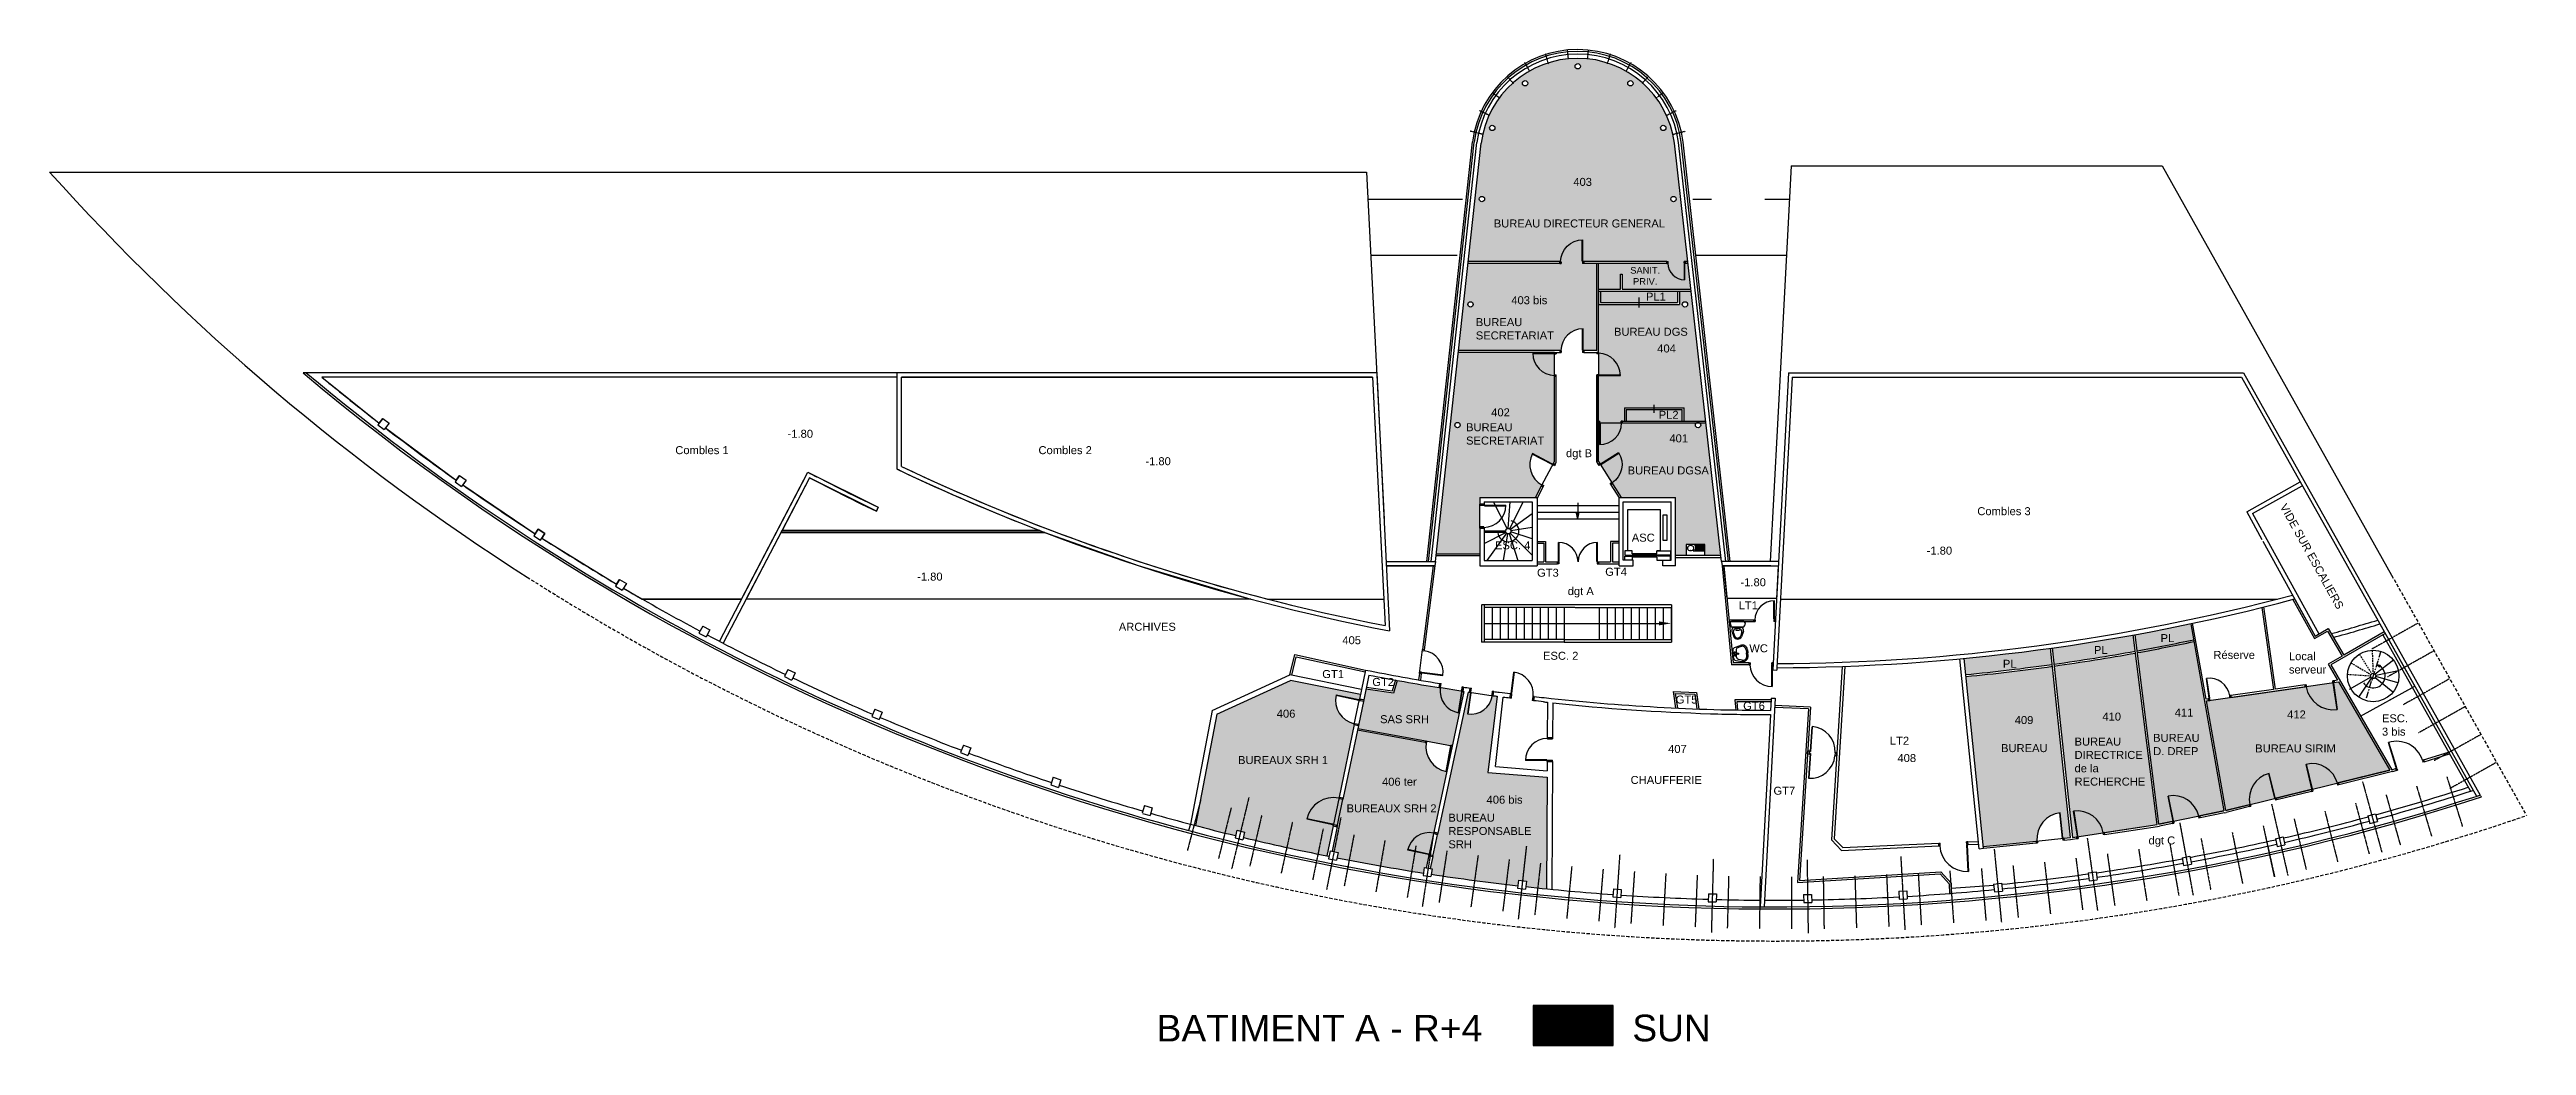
# Model space of a CAD drawing. Extents: x -14497 to -5039, y -16915 to 19656.
# Drawn here: x -14336 to -5039, y 9416 to 13155 of the extents above; entities that cross this region are included whole.
import ezdxf

# ---------------------------------------------------------------- set-up
doc = ezdxf.new("R2010")
doc.units = 0
doc.header["$MEASUREMENT"] = 0
doc.linetypes.add('AXES', pattern=[2, 1.25, -0.25, 0.25, -0.25])
doc.linetypes.add('CACHE', pattern=[0.375, 0.25, -0.125])
doc.layers.get('0').update_dxf_attribs({"linetype": 'CONTINUOUS'})
for name, color, linetype in [('-1.80', 3, 'CONTINUOUS'), ('BA_AXE_TRAME', 253, 'AXES'), ('BA_CLOISON', 4, 'CONTINUOUS'), ('BA_DOUBLAGE', 134, 'CONTINUOUS'), ('BA_ESCALIER', 8, 'CONTINUOUS'), ('BA_MENUIS_EXTERIEURE', 6, 'CONTINUOUS'), ('BA_MENUIS_INTERIEURE', 202, 'CONTINUOUS'), ('BA_STRUCTURE', 5, 'CONTINUOUS'), ('Circulation', 1, 'CONTINUOUS'), ('EQ_SANITAIRE', 60, 'CONTINUOUS'), ('Nom. texte', 250, 'CONTINUOUS'), ('SUN', 2, 'CONTINUOUS')]:
    doc.layers.add(name, color=color, linetype=linetype)
doc.styles.add('ARIAL', font='arial.ttf')
doc.styles.get("Standard").update_dxf_attribs({"font": 'arial.ttf'})

msp = doc.modelspace()

# ---------------------------------------------------------------- texts
at = {"layer": '-1.80', "char_height": 30, "attachment_point": 1}
for insert in [(-11566, 11727.3), (-10223, 11624.3), (-7290.2, 11288.7), (-11079.7, 11191.2), (-7989.1, 11170)]:
    msp.add_mtext_dynamic_manual_height_columns('-1.80', width=245.767, gutter_width=1193.2, heights=[0], dxfattribs=dict(at, insert=insert))
at = {"layer": 'Circulation', "char_height": 30, "width": 224.767, "attachment_point": 5, "style": 'ARIAL'}
for s, insert in [('dgt B', (-8595.2, 11634.9)), ('dgt A', (-8588.7, 11117.3)), ('dgt C', (-6407.2, 10181.4))]:
    msp.add_mtext(s, dxfattribs=dict(at, insert=insert))
at = {"layer": 'Nom. texte', "char_height": 30, "attachment_point": 1, "style": 'ARIAL'}
for s, width, insert in [('403', 161.609, (-8616.6, 12672.7)), ('BUREAU DIRECTEUR GENERAL', 679.207, (-8915.1, 12516.7)), ('403 bis', 161.609, (-8849.4, 12228.6)), ('PL1', 71.149, (-8343.8, 12242.3)), ('BUREAU SECRETARIAT', 339.275, (-8982.6, 12146.4)), ('BUREAU DGS', 339.275, (-8464, 12110.2)), ('404', 161.609, (-8301.6, 12047.5)), ('402', 161.609, (-8924.8, 11807.7)), ('BUREAU SECRETARIAT', 299.28, (-9019.2, 11751.8)), ('PL2', 71.149, (-8296, 11798.5)), ('Combles 1', 313.96, (-11987.6, 11665.8)), ('Combles 2', 313.96, (-10624.2, 11665.8)), ('401', 161.609, (-8255.8, 11710)), ('BUREAU DGSA', 339.275, (-8412.8, 11589.7)), ('Combles 3', 313.96, (-7100.1, 11436.7)), ('ESC. 4', 137.792, (-8910.6, 11308.6)), ('ASC', 339.275, (-8397.2, 11337.4)), ('GT3', 48.726, (-8752.8, 11205.7)), ('GT4', 48.726, (-8496.8, 11209.2)), ('LT1', 48.726, (-7995.9, 11083.4)), ('ARCHIVES', 339.275, (-10322.7, 11002.9)), ('405', 161.609, (-9483.6, 10952.4)), ('ESC. 2', 339.275, (-8730.3, 10894)), ('WC', 161.609, (-7956, 10922.1)), ('PL', 71.149, (-6662.3, 10915.8)), ('PL', 71.149, (-6412.2, 10960.2)), ('Réserve', 158.895, (-6214, 10897.2)), ('Local serveur', 130.899, (-5930.4, 10892.4)), ('GT1', 48.726, (-9559, 10825.4)), ('GT2', 48.726, (-9371.2, 10795.5)), ('PL', 71.149, (-7004.1, 10864)), ('GT5', 48.726, (-8232.2, 10729.6)), ('GT6', 48.726, (-7979, 10706)), ('406', 161.609, (-9729.8, 10676.7)), ('SAS SRH ', 391.343, (-9342, 10656)), ('409', 161.609, (-6959.6, 10652.8)), ('410', 161.609, (-6630.6, 10665.7)), ('411', 161.609, (-6359, 10680.9)), ('412', 161.609, (-5936.9, 10673.7)), ('ESC. 3 bis', 125.986, (-5581.3, 10659.3)), ('407', 161.609, (-8260.7, 10544.3)), ('LT2', 143.161, (-7428.4, 10575.2)), ('408', 161.609, (-7399.8, 10510.2)), ('BUREAU', 205.99, (-7010.9, 10547.4)), ('BUREAU DIRECTRICE de la RECHERCHE', 262.832, (-6735.1, 10571.8)), ('BUREAU \\PD. DREP', 191.171, (-6440.1, 10586)), ('BUREAU SIRIM', 339.275, (-6057, 10546.3)), ('BUREAUX SRH 1', 339.275, (-9875, 10502.6)), ('406 ter', 161.609, (-9334.7, 10421.3)), ('CHAUFFERIE', 339.275, (-8401.5, 10427.9)), ('BUREAUX SRH 2', 391.343, (-9467.7, 10321.3)), ('406 bis', 161.609, (-8942.2, 10353.8)), ('GT7', 48.726, (-7865.2, 10387.4)), ('BUREAU RESPONSABLE SRH', 310.181, (-9085.7, 10286.4))]:
    msp.add_mtext_dynamic_manual_height_columns(s, width=width, gutter_width=1193.2, heights=[0], dxfattribs=dict(at, insert=insert))
at = {"layer": 'Nom. texte', "insert": (-8346.7, 12304.9), "char_height": 25, "width": 123.307, "attachment_point": 5, "style": 'ARIAL'}
msp.add_mtext('SANIT.\\PPRIV.', dxfattribs=at)
at = {"layer": 'Nom. texte', "insert": (-5939, 11453.8), "char_height": 30, "attachment_point": 1, "rotation": 299.07277, "style": 'ARIAL'}
msp.add_mtext_dynamic_manual_height_columns('VIDE SUR ESCALIERS', width=546.012, gutter_width=1193.2, heights=[0], dxfattribs=at)
at = {"layer": 'Nom. texte', "color": 0, "insert": (-10180.7, 9481.2), "char_height": 100, "width": 1335.606, "attachment_point": 4, "style": 'ARIAL'}
msp.add_mtext('{\\C256;BATIMENT A - R+4}', dxfattribs=at)
at = {"layer": 'SUN', "color": 0, "insert": (-8395.2, 9481.2), "char_height": 100, "width": 378.655, "attachment_point": 4, "style": 'ARIAL'}
msp.add_mtext('{\\C256;SUN}', dxfattribs=at)

# ---------------------------------------------------------------- blocks, each defined once
blk = doc.blocks.new('porte 90 droit')
at = {"layer": 'BA_MENUIS_INTERIEURE'}
for p, q in [((0, -7), (0, 0)), ((0, 0), (5, 0)), ((5, -5.5), (5, 0)), ((85, -5.5), (85, 0)), ((90, 0), (85, 0)), ((90, -7), (90, 0)), ((0, -7), (3.5, -7)), ((3.5, -7), (3.5, -5.5)), ((3.5, -5.5), (5, -5.5)), ((86.5, -8.5), (84.5, -8.5)), ((84.5, -8.5), (84.5, -88.5)), ((86.5, -5.5), (85, -5.5)), ((86.5, -7), (86.5, -5.5)), ((90, -7), (86.5, -7)), ((86.5, -8.5), (86.5, -88.5))]:
    blk.add_line(p, q, dxfattribs=at)
for centre, radius, start, end in [((86.5, -5.5), 83, 181.03535, 269.98801), ((84.5, -8.5), 0, 90, 180), ((85, -5.5), 0, 90, 180)]:
    blk.add_arc(centre, radius, start, end, dxfattribs=at)
blk = doc.blocks.new('porte 90 guache')
at = {"layer": 'BA_MENUIS_INTERIEURE'}
for p, q in [((0, -7), (0, 0)), ((0, 0), (5, 0)), ((5, -5.5), (5, 0)), ((85, -5.5), (85, 0)), ((90, 0), (85, 0)), ((90, -7), (90, 0)), ((0, -7), (3.5, -7)), ((3.5, -7), (3.5, -5.5)), ((3.5, -5.5), (5, -5.5)), ((3.5, -8.5), (5.5, -8.5)), ((3.5, -8.5), (3.5, -88.5)), ((5.5, -8.5), (5.5, -88.5)), ((86.5, -5.5), (85, -5.5)), ((86.5, -7), (86.5, -5.5)), ((90, -7), (86.5, -7))]:
    blk.add_line(p, q, dxfattribs=at)
for centre, radius, start, end in [((3.5, -5.5), 83, 270.01199, 358.96465), ((5, -5.5), 0, 0, 90), ((5.5, -8.5), 0, 0, 90)]:
    blk.add_arc(centre, radius, start, end, dxfattribs=at)
blk = doc.blocks.new('p90 16 drt')
at = {"layer": 'BA_MENUIS_INTERIEURE'}
for p, q in [((-90, -16), (-90, 0)), ((-90, 0), (-85, 0)), ((-85, -14.5), (-85, 0)), ((-5, -14.5), (-5, 0)), ((0, 0), (-5, 0)), ((0, -16), (0, 0)), ((-90, -16), (-86.5, -16)), ((-86.5, -16), (-86.5, -14.5)), ((-86.5, -14.5), (-85, -14.5)), ((-3.5, -17.5), (-5.5, -17.5)), ((-5.5, -17.5), (-5.5, -97.5)), ((-3.5, -14.5), (-5, -14.5)), ((-3.5, -16), (-3.5, -14.5)), ((0, -16), (-3.5, -16)), ((-3.5, -17.5), (-3.5, -97.5))]:
    blk.add_line(p, q, dxfattribs=at)
for centre, radius, start, end in [((-3.5, -14.5), 83, 181.03535, 269.98801), ((-5.5, -17.5), 0, 90, 180), ((-5, -14.5), 0, 90, 180)]:
    blk.add_arc(centre, radius, start, end, dxfattribs=at)
blk = doc.blocks.new('p90 16 gch')
at = {"layer": 'BA_MENUIS_INTERIEURE'}
for p, q in [((-90, -16), (-90, 0)), ((-90, 0), (-85, 0)), ((-85, -14.5), (-85, 0)), ((-5, -14.5), (-5, 0)), ((0, 0), (-5, 0)), ((0, -16), (0, 0)), ((-90, -16), (-86.5, -16)), ((-86.5, -16), (-86.5, -14.5)), ((-86.5, -14.5), (-85, -14.5)), ((-86.5, -17.5), (-84.5, -17.5)), ((-86.5, -17.5), (-86.5, -97.5)), ((-84.5, -17.5), (-84.5, -97.5)), ((-3.5, -14.5), (-5, -14.5)), ((-3.5, -16), (-3.5, -14.5)), ((0, -16), (-3.5, -16))]:
    blk.add_line(p, q, dxfattribs=at)
for centre, radius, start, end in [((-86.5, -14.5), 83, 270.01199, 358.96465), ((-85, -14.5), 0, 0, 90), ((-84.5, -17.5), 0, 0, 90)]:
    blk.add_arc(centre, radius, start, end, dxfattribs=at)
blk = doc.blocks.new('WC')
for p, q in [((-35.6, 21.6), (-56.7, 14.5)), ((-39.3, 16.2), (-55.4, 10.7)), ((-26.4, 5.3), (-26.4, 0)), ((-26.4, -5.3), (-26.4, 0)), ((-20.3, 14), (-22.5, 14)), ((-22.4, 12.2), (-22.4, 0)), ((-22.4, -12.2), (-22.4, 0)), ((-20.3, -20.8), (-20.3, 20.8)), ((-5, 27.9), (-16.3, 25.7)), ((0, -22.9), (0, 22.9)), ((-35.6, -21.6), (-56.7, -14.5)), ((-39.3, -16.2), (-55.4, -10.7)), ((-20.3, -14), (-22.5, -14)), ((-5, -27.9), (-16.3, -25.7))]:
    blk.add_line(p, q)
for centre, radius, start, end in [((-49.5, 0), 16.2, 116.44442, 180), ((-49.5, -0.4), 16.2, 178.19609, 178.73193), ((-49.5, 0), 16.2, 180, 243.55558), ((-49.5, 0), 12.2, 116.44442, 180), ((-49.5, 0), 12.2, 180, 243.55558), ((-37.4, 5.3), 11, 0, 102.40005), ((-32.4, 12.2), 10, 0, 108.61622), ((-21.2, 0), 11.5, 134.96431, 225.03569), ((-15.3, 20.8), 5, 101.0796, 180), ((-5, 22.9), 5, 0, 90), ((-37.4, -5.3), 11, 257.59995, 0), ((-32.4, -12.2), 10, 251.38378, 0), ((-15.3, -20.8), 5, 180, 258.9204), ((-5, -22.9), 5, 270, 0)]:
    blk.add_arc(centre, radius, start, end)
blk = doc.blocks.new('LAV60')
for p, q in [((-14.4, 0), (0, 0)), ((14.4, 0), (0, 0)), ((-24, -7.3), (-30.4, -29.5)), ((-25.6, -30.9), (-22.3, -19.3)), ((-12.7, -12), (0, -12)), ((-11.2, -50), (0, -50)), ((-11.2, -55), (0, -55)), ((12.7, -12), (0, -12)), ((11.2, -50), (0, -50)), ((11.2, -55), (0, -55)), ((25.6, -30.9), (22.3, -19.3)), ((24, -7.3), (30.4, -29.5))]:
    blk.add_line(p, q)
for centre, radius in [((-6, -6), 2.61), ((0, -17.8), 2.54), ((0, -6), 1.44), ((6, -6), 2.61)]:
    blk.add_circle(centre, radius)
for centre, radius, start, end in [((-14.4, -10), 10, 90, 164.0546), ((14.4, -10), 10, 15.9454, 90), ((-11.2, -35), 20, 164.0546, 270), ((-11.2, -35), 15, 164.0546, 270), ((-12.7, -22), 10, 90, 164.0546), ((11.2, -35), 20, 270, 15.9454), ((11.2, -35), 15, 270, 15.9454), ((12.7, -22), 10, 15.9454, 90)]:
    blk.add_arc(centre, radius, start, end)
blk = doc.blocks.new('porte 80 guauche')
at = {"layer": 'BA_MENUIS_INTERIEURE'}
for p, q in [((0, -7), (0, 0)), ((0, 0), (5, 0)), ((5, -5.5), (5, 0)), ((75, -5.5), (75, 0)), ((80, 0), (75, 0)), ((80, -7), (80, 0)), ((0, -7), (3.5, -7)), ((3.5, -7), (3.5, -5.5)), ((3.5, -5.5), (5, -5.5)), ((3.5, -8.5), (5.5, -8.5)), ((3.5, -8.5), (3.5, -78.5)), ((5.5, -8.5), (5.5, -78.5)), ((76.5, -5.5), (75, -5.5)), ((76.5, -7), (76.5, -5.5)), ((80, -7), (76.5, -7))]:
    blk.add_line(p, q, dxfattribs=at)
for centre, radius, start, end in [((3.5, -5.5), 73, 270.01363, 0), ((5, -5.5), 0, 0, 90), ((5.5, -8.5), 0, 0, 90)]:
    blk.add_arc(centre, radius, start, end, dxfattribs=at)
blk = doc.blocks.new('double 153')
at = {"layer": 'BA_CLOISON'}
for p, q in [((0, 7), (0, 0)), ((153, 7), (153, 0))]:
    blk.add_line(p, q, dxfattribs=at)
at = {"layer": 'BA_MENUIS_INTERIEURE'}
for p, q in [((0, 0), (0, 7)), ((0, 7), (3.5, 7)), ((5, 0), (0, 0)), ((3.5, 8.5), (3.5, 80)), ((3.5, 8.5), (5.5, 8.5)), ((3.5, 7), (3.5, 5.5)), ((3.5, 5.5), (5, 5.5)), ((5, 5.5), (5, 0)), ((5.5, 8.5), (5.5, 80)), ((147.5, 8.5), (147.5, 80)), ((149.5, 8.5), (147.5, 8.5)), ((149.5, 5.5), (148, 5.5)), ((148, 5.5), (148, 0)), ((148, 0), (153, 0)), ((149.5, 8.5), (149.5, 80)), ((149.5, 7), (149.5, 5.5)), ((149.5, 7), (153, 7)), ((153, 0), (153, 7))]:
    blk.add_line(p, q, dxfattribs=at)
for centre, radius, start, end in [((3.5, 7), 73, 0, 89.98637), ((5, 5.5), 0, 270, 0), ((5.5, 8.5), 0, 270, 0), ((149.5, 7), 73, 90.01363, 180), ((147.5, 8.5), 0, 180, 270), ((148, 5.5), 0, 180, 270)]:
    blk.add_arc(centre, radius, start, end, dxfattribs=at)

# ---------------------------------------------------------------- hatches: boundary and pattern name
at = {"layer": 'BA_ESCALIER', "linetype": 'CACHE'}
msp.add_hatch(color=256, dxfattribs=at).paths.add_polyline_path([(-8595, 11416.4), (-8600, 11416.4), (-8604.9, 11416.4), (-8600, 11393.3)])
at = {"layer": 'BA_ESCALIER'}
h = msp.add_hatch(color=256, dxfattribs=at)
h.paths.add_polyline_path([(-8294.5, 11008), (-8294.5, 11000.6), (-8294.5, 10993.2), (-8279, 10995.7), (-8279, 11005.4)])
h.paths.add_polyline_path([(-8279, 11005.4), (-8279, 10995.7), (-8249, 11000.6)])
msp.add_hatch(color=256, dxfattribs=at).paths.add_polyline_path([(-5588, 10843.7), (-5600.8, 10846.3), (-5590.7, 10838.1), (-5589.4, 10841)])
at = {"layer": 'SUN'}
h = msp.add_hatch(color=256, dxfattribs=at)
h.dxf.hatch_style = 1
h.paths.add_polyline_path([(-8237.2, 12803.2, 0.877344), (-8962.7, 12803.2), (-9011.2, 12358.9), (-8667.6, 12358.9), (-8664.1, 12358.9, -0.40887), (-8581.2, 12440.4), (-8581.2, 12360.4), (-8581.2, 12358.9), (-8577.6, 12358.9), (-8265.3, 12358.9), (-8260.3, 12358.9), (-8260.3, 12351.9), (-8261.8, 12351.9, 0.397952), (-8200.8, 12290.5), (-8200.8, 12351.9), (-8200.3, 12351.9), (-8200.3, 12358.9), (-8195.3, 12358.9), (-8187, 12358.9)])
h.paths.add_polyline_path([(-8289, 12860.4, -1), (-8269, 12860.4, -1)], flags=16)
h.paths.add_polyline_path([(-8230.4, 12593.5, -1), (-8250.4, 12593.5, -1)], flags=16)
h.paths.add_polyline_path([(-8412.2, 13027.7, -1), (-8392.2, 13027.7, -1)], flags=16)
h.paths.add_polyline_path([(-8610, 13091.5, -1), (-8590, 13091.5, -1)], flags=16)
h.paths.add_polyline_path([(-8807.7, 13027.7, -1), (-8787.7, 13027.7, -1)], flags=16)
h.paths.add_polyline_path([(-8931, 12860.4, -1), (-8911, 12860.4, -1)], flags=16)
h.paths.add_polyline_path([(-8969.6, 12593.5, -1), (-8949.6, 12593.5, -1)], flags=16)
h.paths.add_polyline_path([(-8624.6, 12626.2), (-8539.7, 12626.2), (-8539.7, 12688), (-8624.6, 12688)], flags=24)
h.paths.add_polyline_path([(-8925.7, 12469.8), (-8267.9, 12469.8), (-8267.9, 12531.6), (-8925.7, 12531.6)], flags=24)
h = msp.add_hatch(color=256, dxfattribs=at)
h.dxf.hatch_style = 1
h.paths.add_polyline_path([(-8528.6, 12351.9), (-8577.6, 12351.9), (-8582.6, 12351.9), (-8582.6, 12357.4), (-8581.1, 12357.4), (-8581.1, 12360.4), (-8583.2, 12360.4), (-8583.2, 12440.4, 0.401856), (-8664.1, 12358.9), (-8664.1, 12357.4), (-8662.6, 12357.4), (-8662.6, 12351.9), (-8667.6, 12351.9), (-9011.9, 12351.9), (-9047.6, 12024.9), (-8666.6, 12024.9), (-8663.1, 12024.9, -0.40887), (-8580.2, 12106.4), (-8580.2, 12024.9), (-8576.6, 12024.9), (-8528.6, 12024.9)])
h.paths.add_polyline_path([(-9012.4, 12197.8, -1), (-8992.4, 12197.8, -1)], flags=16)
h.paths.add_polyline_path([(-8993.2, 12049.5), (-8683.6, 12049.5), (-8683.6, 12161.8), (-8993.2, 12161.8)], flags=24)
h.paths.add_polyline_path([(-8857.4, 12182.1), (-8707.3, 12182.1), (-8707.3, 12243.9), (-8857.4, 12243.9)], flags=24)
h = msp.add_hatch(color=256, dxfattribs=at)
h.dxf.hatch_style = 1
h.paths.add_polyline_path([(-8439.6, 12311.9), (-8432.6, 12311.9), (-8432.6, 12254.9), (-8175.3, 12254.9), (-8186.2, 12351.9), (-8198.8, 12351.9), (-8198.8, 12290.4, -0.407176), (-8261.8, 12351.9), (-8265.3, 12351.9), (-8521.6, 12351.9), (-8521.6, 12254.9), (-8439.6, 12254.9)])
h.paths.add_polyline_path([(-8408.5, 12257.7), (-8283.4, 12257.7), (-8283.4, 12350.8), (-8408.5, 12350.8)], flags=24)
h = msp.add_hatch(color=256, dxfattribs=at)
h.dxf.hatch_style = 1
h.paths.add_polyline_path([(-8174.5, 12247.9), (-8217.9, 12247.9), (-8217.9, 12197.9), (-8521.6, 12197.9), (-8521.6, 12017.9), (-8521.6, 12014.4, -0.40887), (-8440.1, 11931.4), (-8520.1, 11931.4), (-8520.1, 11933.4), (-8440.2, 11933.4, 0.401856), (-8521.6, 12014.4), (-8521.6, 11927.9), (-8521.6, 11759.9), (-8516.6, 11759.9), (-8516.6, 11754.4), (-8518.1, 11754.4), (-8518.1, 11752.9), (-8435.1, 11752.9), (-8435.1, 11754.4), (-8436.6, 11754.4), (-8436.6, 11759.9), (-8431.6, 11759.9), (-8424.6, 11759.9), (-8424.6, 11809.9), (-8200.6, 11809.9), (-8200.6, 11759.9), (-8119.4, 11759.9)])
h.paths.add_polyline_path([(-8207.5, 12197.8, -1), (-8187.5, 12197.8, -1)], flags=16)
h.paths.add_polyline_path([(-8207.6, 11802.9), (-8417.6, 11802.9), (-8417.6, 11759.9), (-8207.6, 11759.9)], flags=17)
h.paths.add_polyline_path([(-8309.6, 12001), (-8224.7, 12001), (-8224.7, 12062.9), (-8309.6, 12062.9)], flags=24)
h.paths.add_polyline_path([(-8474.6, 12063.3), (-8182.5, 12063.3), (-8182.5, 12125.1), (-8474.6, 12125.1)], flags=24)
h.paths.add_polyline_path([(-8306.7, 11752), (-8217.2, 11752), (-8217.2, 11813.9), (-8306.7, 11813.9)], flags=9)
h = msp.add_hatch(color=256, dxfattribs=at)
h.dxf.hatch_style = 1
h.paths.add_polyline_path([(-8224.9, 12247.9), (-8514.6, 12247.9), (-8514.6, 12204.9), (-8224.9, 12204.9)])
h.paths.add_polyline_path([(-8354.5, 12195.8), (-8264.9, 12195.8), (-8264.9, 12257.6), (-8354.5, 12257.6)], flags=9)
h = msp.add_hatch(color=256, dxfattribs=at)
h.dxf.hatch_style = 1
h.paths.add_polyline_path([(-8769.6, 11638), (-8693.1, 11597.5), (-8691.5, 11600.6), (-8687.6, 11607.9), (-8687.6, 11927.9), (-8687.6, 12017.9), (-9048.4, 12017.9), (-9130.9, 11260.6), (-8967, 11260.6), (-8967, 11357.6), (-8967, 11447.6), (-8967, 11472.6), (-8759, 11472.6), (-8735.8, 11516.6), (-8734.1, 11519.7, -0.409946)])
h.paths.add_polyline_path([(-9061.5, 11744.8, -1), (-9041.5, 11744.8, -1)], flags=16)
h.paths.add_polyline_path([(-8932.9, 11761.2), (-8847.9, 11761.2), (-8847.9, 11823), (-8932.9, 11823)], flags=24)
h.paths.add_polyline_path([(-9029.8, 11655), (-8720.2, 11655), (-8720.2, 11767.3), (-9029.8, 11767.3)], flags=24)
h = msp.add_hatch(color=256, dxfattribs=at)
h.dxf.hatch_style = 1
h.paths.add_polyline_path([(-8431.6, 11752.9), (-8521.6, 11752.9), (-8521.6, 11607.9), (-8437.1, 11472.6), (-8233, 11472.6), (-8233, 11256.6), (-8192.8, 11256.6), (-8192.8, 11296.6), (-8122.8, 11296.6), (-8122.8, 11256.6), (-8062.6, 11256.6), (-8118.6, 11752.9), (-8142.6, 11752.9, -0.240395), (-8138.5, 11744.8, -1), (-8158.5, 11744.8, -0.240395), (-8154.3, 11752.9)])
h.paths.add_polyline_path([(-8471.4, 11527.9), (-8469.5, 11525), (-8475.5, 11521.2), (-8478.1, 11525.5), (-8473.5, 11528.4), (-8472.7, 11527.1), (-8471.4, 11527.9, 0.401856), (-8445.5, 11639.9), (-8513.2, 11597.3), (-8514.3, 11599), (-8446.5, 11641.6, -0.40887)], flags=16)
h.paths.add_polyline_path([(-8263.8, 11663.5), (-8178.9, 11663.5), (-8178.9, 11725.3), (-8263.8, 11725.3)], flags=24)
h.paths.add_polyline_path([(-8423.4, 11542.8), (-8103.3, 11542.8), (-8103.3, 11604.7), (-8423.4, 11604.7)], flags=24)
h = msp.add_hatch(color=256, dxfattribs=at)
h.dxf.hatch_style = 1
h.paths.add_polyline_path([(-6268.8, 10277.1), (-6174.3, 10296.6), (-6298.3, 10999.5, -0.006947), (-6507.6, 10958.3), (-6418.1, 10246.4), (-6268.8, 10277.1, 0.403739), (-6382.3, 10352.3), (-6363.1, 10259.2), (-6365, 10258.8), (-6384.2, 10351.9, -0.409686)])
h.paths.add_polyline_path([(-6422.9, 10913.8), (-6356.7, 10913.8), (-6356.7, 10975.7), (-6422.9, 10975.7)], flags=24)
h.paths.add_polyline_path([(-6367.1, 10634.4), (-6282.2, 10634.4), (-6282.2, 10696.2), (-6367.1, 10696.2)], flags=24)
h.paths.add_polyline_path([(-6458.7, 10464.3), (-6187.6, 10464.3), (-6187.6, 10626.6), (-6458.7, 10626.6)], flags=25)
h = msp.add_hatch(color=256, dxfattribs=at)
h.dxf.hatch_style = 1
h.paths.add_polyline_path([(-7142.7, 10801.4), (-7077.7, 10163.2), (-6879.8, 10183.4), (-6876.3, 10183.8, -0.409686), (-6788.6, 10289.7), (-6778.8, 10193.7), (-6775.3, 10194), (-6750.4, 10196.6), (-6818.2, 10839.5, -0.010556)])
h.paths.add_polyline_path([(-6819, 10846.5), (-6825.4, 10907.3, -0.010631), (-7149.6, 10869.2), (-7143.4, 10808.4, 0.010565)])
h.paths.add_polyline_path([(-6967.6, 10606.3), (-6882.7, 10606.3), (-6882.7, 10668.1), (-6967.6, 10668.1)], flags=24)
h.paths.add_polyline_path([(-7021.5, 10501), (-6803.9, 10501), (-6803.9, 10562.8), (-7021.5, 10562.8)], flags=24)
h.paths.add_polyline_path([(-7014.8, 10817.6), (-6948.5, 10817.6), (-6948.5, 10879.4), (-7014.8, 10879.4)], flags=25)
h = msp.add_hatch(color=256, dxfattribs=at)
h.dxf.hatch_style = 1
h.paths.add_polyline_path([(-6811.3, 10840.5), (-6743.4, 10197.2), (-6627.3, 10214.8, 0.403739), (-6736.6, 10295.8), (-6722.4, 10201.9), (-6724.4, 10201.6), (-6738.6, 10295.6, -0.409686), (-6627.3, 10214.8), (-6425.1, 10245.3), (-6506.1, 10889.4, -0.009987)])
h.paths.add_polyline_path([(-6818.5, 10908.3), (-6812, 10847.5, 0.009991), (-6507, 10896.4), (-6514.6, 10957.1, -0.01002)])
h.paths.add_polyline_path([(-6638.6, 10619.2), (-6553.7, 10619.2), (-6553.7, 10681), (-6638.6, 10681)], flags=24)
h.paths.add_polyline_path([(-6745.9, 10374.4), (-6465.4, 10374.4), (-6465.4, 10587.2), (-6745.9, 10587.2)], flags=24)
h.paths.add_polyline_path([(-6673, 10869.4), (-6606.7, 10869.4), (-6606.7, 10931.2), (-6673, 10931.2)], flags=24)
h = msp.add_hatch(color=256, dxfattribs=at)
h.dxf.hatch_style = 1
h.paths.add_polyline_path([(-9439.1, 10620.7), (-9439.4, 10620.7), (-9438.7, 10624.2, -0.408875), (-9507.3, 10731.7), (-9419.7, 10713.1), (-9419, 10716.6), (-9415.5, 10733.1), (-9677.9, 10786.4), (-9954.2, 10659.2), (-10034.7, 10241.9, 0.004532), (-9884.4, 10203.9), (-9879.5, 10224.3), (-9850.3, 10217.2), (-9855.2, 10196.8, 0.00937), (-9542.2, 10128), (-9518.6, 10240.9), (-9517.8, 10244.3), (-9516.4, 10244), (-9516.1, 10245.4), (-9501.9, 10242.4), (-9481.4, 10340.3), (-9495.5, 10343.3), (-9495.2, 10344.7), (-9496.6, 10345.1), (-9495.9, 10348.5), (-9496, 10348.5)])
h.paths.add_polyline_path([(-9737.9, 10630.2), (-9652.9, 10630.2), (-9652.9, 10692), (-9737.9, 10692)], flags=24)
h.paths.add_polyline_path([(-9885.5, 10455.8), (-9532.8, 10455.8), (-9532.8, 10517.6), (-9885.5, 10517.6)], flags=24)
h = msp.add_hatch(color=256, dxfattribs=at)
h.dxf.hatch_style = 1
h.paths.add_polyline_path([(-9394.9, 10753.4), (-9403.3, 10713.3), (-9423.4, 10617.4), (-9425.7, 10606.5), (-9170.8, 10559.8), (-9170.8, 10559.9), (-9165.9, 10559), (-9165.9, 10558.9), (-9076.4, 10542.5), (-9076.4, 10542.5), (-9071.3, 10541.5), (-9027.8, 10745, -0.000099), (-9030.9, 10745.5), (-9030.9, 10745.4), (-9034.3, 10746), (-9116.3, 10758.8), (-9116.3, 10758.8, 0.401856), (-9049, 10665.8), (-9036.6, 10744.8), (-9034.6, 10744.5), (-9047, 10665.4, -0.40887), (-9116.3, 10758.8), (-9119.9, 10759.4), (-9119.9, 10759.4, -0.005082), (-9277.2, 10786.5), (-9291.6, 10738.2)])
h.paths.add_polyline_path([(-9351.4, 10609.1), (-9152.4, 10609.1), (-9152.4, 10671), (-9351.4, 10671)], flags=24)
h = msp.add_hatch(color=256, dxfattribs=at)
h.dxf.hatch_style = 1
h.paths.add_polyline_path([(-8936.9, 10441.3), (-8902.2, 10727.2, -0.000471), (-8916.8, 10729.2), (-8916.8, 10729.1), (-8920.3, 10729.6, -0.40887), (-9013.9, 10660.5), (-9002.4, 10741.3), (-9006, 10741.8), (-9006, 10741.8, -0.000162), (-9011, 10742.5), (-9124.9, 10213.6), (-9124.8, 10213.6), (-9125.8, 10208.7), (-9125.9, 10208.7), (-9143.8, 10125.6), (-9153.5, 10080.6), (-9146.6, 10079.6), (-9149.8, 10058.8, 0.009594), (-8824.5, 10015.7), (-8822.1, 10036.5), (-8792.3, 10033.2), (-8794.6, 10012.3, 0.00228), (-8717.1, 10004.2), (-8715.1, 10423)])
h.paths.add_polyline_path([(-8950.3, 10307.3), (-8800.1, 10307.3), (-8800.1, 10369.1), (-8950.3, 10369.1)], flags=24)
h.paths.add_polyline_path([(-9096.5, 10138.9), (-8769.4, 10138.9), (-8769.4, 10301.8), (-9096.5, 10301.8)], flags=24)
h = msp.add_hatch(color=256, dxfattribs=at)
h.dxf.hatch_style = 1
h.paths.add_polyline_path([(-5743.9, 10780.6), (-5865.4, 10763.2, 0.404246), (-5751.1, 10677), (-5765.2, 10776), (-5763.3, 10776.3), (-5749.1, 10677.3, -0.409893), (-5865.4, 10763.2), (-6227.2, 10711.5), (-6227.2, 10711.5), (-6232.2, 10710.8), (-6240.1, 10709.7), (-6167.4, 10298), (-6076.6, 10320.3, -0.409686), (-6004.5, 10437.4), (-5981.8, 10345.2), (-5983.8, 10344.7), (-6006.4, 10436.9, 0.403739), (-6076.6, 10320.3), (-5748.3, 10401, 0.401714), (-5863.9, 10471.9), (-5841.9, 10379.5), (-5843.8, 10379), (-5865.9, 10471.5, -0.407582), (-5748.3, 10401), (-5744.9, 10401.8), (-5551.7, 10449.3)])
h.paths.add_polyline_path([(-5845.3, 10370), (-5846.9, 10376.8), (-5846.9, 10376.8)], flags=17)
h.paths.add_polyline_path([(-5944.9, 10627.1), (-5860, 10627.1), (-5860, 10689), (-5944.9, 10689)], flags=24)
h.paths.add_polyline_path([(-6067.5, 10499.4), (-5721.9, 10499.4), (-5721.9, 10561.3), (-6067.5, 10561.3)], flags=24)
h = msp.add_hatch(color=256, dxfattribs=at)
h.dxf.hatch_style = 1
h.paths.add_polyline_path([(-9211.2, 10143.8), (-9238.4, 10149.7, -0.408019), (-9141.4, 10213.6), (-9140.7, 10217), (-9092.1, 10444.2, -0.412254), (-9168.6, 10552.4), (-9172.1, 10553), (-9172.1, 10553.1), (-9427, 10600.3), (-9480.4, 10345.2), (-9480.3, 10345.1), (-9481.3, 10340.2), (-9481.4, 10340.3), (-9501.9, 10242.4), (-9501.9, 10242.4), (-9502.9, 10237.5), (-9522.2, 10145.4), (-9499.9, 10141), (-9503.9, 10120.4, 0.008331), (-9223.4, 10070.4)])
h.paths.add_polyline_path([(-9159.5, 10129), (-9141.4, 10213.6, 0.401009), (-9238, 10151.7), (-9159.8, 10134.8), (-9160.2, 10132.8), (-9211.2, 10143.8), (-9223.4, 10070.4, 0.001302), (-9179.5, 10063.4), (-9176.2, 10084.1), (-9169.3, 10083.1)])
h.paths.add_polyline_path([(-9478.3, 10274.4), (-9125.6, 10274.4), (-9125.6, 10336.2), (-9478.3, 10336.2)], flags=24)
h.paths.add_polyline_path([(-9342.7, 10374.8), (-9196.7, 10374.8), (-9196.7, 10436.6), (-9342.7, 10436.6)], flags=24)
h = msp.add_hatch(dxfattribs=at)
h.set_pattern_fill('ANSI31', color=256)
h.set_pattern_definition([(45, (2, 7298.7793), (-0.0883883476, 0.0883883476), [])])
h.paths.add_polyline_path([(-8467, 9416.3), (-8467, 9566.3), (-8767, 9566.3), (-8767, 9416.3)])

# ---------------------------------------------------------------- linework, layer by layer
at = {"layer": '-1.80'}
for points in [[(-11145.8, 11575.3), (-11155, 11579.6), (-11155, 11924.7), (-13314.3, 11924.7), (-13099.1, 11752.3), (-13085.2, 11769.7), (-13061.7, 11751.6), (-13075.3, 11734), (-12809.7, 11537.8), (-12797, 11555.9), (-12772.5, 11538.6), (-12785.2, 11520.5), (-12513.6, 11336.9), (-12501.8, 11354.3), (-12477, 11337.5), (-12488, 11320.4), (-12207.8, 11147.7), (-12197.1, 11165.8), (-12171.3, 11150.6), (-12182, 11132.6), (-12111.8, 11091.9), (-11739.4, 11091.9), (-11490.2, 11568.3), (-11226, 11436.2), (-11232.8, 11421.8), (-11483.5, 11546.5), (-11586.9, 11348.9), (-10618.8, 11348.9)], [(-11139, 11589.7), (-11139, 11924.7), (-9369.9, 11924.7), (-9328.3, 11091.9)], [(-11721.3, 11091.9), (-11590.5, 11341.9), (-10600.5, 11341.9), (-10249.9, 11217.3), (-9827.6, 11091.9), (-11721.3, 11091.9)], [(-8039.7, 11094.3), (-8051.3, 11216.3), (-7847.3, 11216.3), (-7853.8, 11094.3), (-8039.7, 11094.3)], [(-11739.4, 11091.9), (-12111.8, 11091.9)], [(-9764.4, 11091.9), (-9328.3, 11091.9)], [(-7838.9, 11091.9), (-5973.2, 11091.9)]]:
    msp.add_lwpolyline(points, dxfattribs=at)
at = {"layer": '-1.80', "ltscale": 50}
for centre, end in [((-7861.3, 18498.2), 248.90905), ((-7854.4, 18512.6), 255.56629)]:
    msp.add_arc(centre, 7662.6, 244.61815, end, dxfattribs=at)
at = {"layer": 'BA_AXE_TRAME'}
for p, q in [((-8721.8, 13138.1), (-8710.2, 13100.5)), ((-8639.2, 13150.9), (-8636.1, 13119.5)), ((-8560.8, 13150.9), (-8563.8, 13119.5)), ((-8478.1, 13138.1), (-8489.8, 13100.5)), ((-8864.9, 13054.2), (-8841.9, 13027.4)), ((-8799.3, 13106), (-8781.3, 13073.4)), ((-8400.6, 13106), (-8418.6, 13073.4)), ((-8335, 13054.2), (-8358, 13027.4)), ((-8931.3, 12906.8), (-8969.2, 12925.2)), ((-8894.5, 12972.8), (-8920.7, 12993)), ((-8305.5, 12972.8), (-8279.2, 12993)), ((-8268.6, 12906.8), (-8230.8, 12925.2)), ((-8956.9, 12836.2), (-9003.5, 12848)), ((-8243.1, 12836.2), (-8196.5, 12848)), ((-5446.1, 11001.3), (-5619.5, 10904)), ((-5446.1, 11001.3), (-5619.5, 10904)), ((-5387.4, 10896.6), (-5560.8, 10799.4)), ((-5387.4, 10896.6), (-5560.8, 10799.4)), ((-5328.7, 10791.9), (-5502.1, 10694.7)), ((-5328.7, 10791.9), (-5502.1, 10694.7)), ((-5270.1, 10687.3), (-5443.4, 10590)), ((-5270.1, 10687.3), (-5443.4, 10590)), ((-5211.4, 10582.6), (-5384.7, 10485.4)), ((-5337.6, 10424.8), (-5279, 10238)), ((-5152.7, 10477.9), (-5326, 10380.7)), ((-10015.5, 10337), (-10065.4, 10147.6)), ((-9834.5, 10347), (-9899.1, 10079.4)), ((-5995.5, 10322.4), (-5934.3, 10054)), ((-5680.2, 10325.2), (-5629.5, 10136.1)), ((-5654.2, 10407.7), (-5581.8, 10142.1)), ((-5565.5, 10356.8), (-5512.2, 10168.4)), ((-5451.3, 10390), (-5395.3, 10202.4)), ((-9901.2, 10307.7), (-9948.4, 10117.6)), ((-9786.4, 10280), (-9831, 10089.3)), ((-9671.3, 10254), (-9713.2, 10062.7)), ((-9555.8, 10229.5), (-9595, 10037.7)), ((-9489.5, 10271.4), (-9542.8, 10001.3)), ((-6340.1, 10251.4), (-6290.2, 9980.6)), ((-6026.8, 10240.2), (-5985.4, 10048.8)), ((-6026.8, 10240.2), (-5984.1, 10049)), ((-5910.8, 10266.9), (-5865.5, 10076.4)), ((-5795.3, 10295.2), (-5747.3, 10105.4)), ((-9440, 10206.7), (-9476.5, 10014.3)), ((-9323.9, 10185.5), (-9357.7, 9992.6)), ((-9207.6, 10165.2), (-9239.9, 9972)), ((-9141.6, 10210.2), (-9183.5, 9938.2)), ((-9091, 10146.5), (-9120.6, 9952.9)), ((-8792.8, 10164), (-8823.3, 9890.4)), ((-7036.7, 10153), (-7009.7, 9879)), ((-6687.4, 10194.9), (-6648.9, 9922.3)), ((-6612, 10135.1), (-6584.2, 9941.2)), ((-6494.4, 10152.8), (-6463.9, 9959.4)), ((-6377, 10172.2), (-6343.8, 9979.2)), ((-6260, 10193.2), (-6224, 10000.7)), ((-6143.2, 10215.9), (-6104.5, 10023.9)), ((-8974.2, 10129.5), (-9001.1, 9935.5)), ((-8857.2, 10114.1), (-8881.4, 9919.8)), ((-8739.9, 10100.3), (-8761.4, 9905.7)), ((-8622.5, 10088.2), (-8641.3, 9893.3)), ((-8504.9, 10077.7), (-8521, 9882.5)), ((-8442.4, 10132.3), (-8461.4, 9857.7)), ((-8387.2, 10068.9), (-8400.5, 9873.5)), ((-8269.4, 10061.7), (-8280, 9866.1)), ((-8151.5, 10056.1), (-8159.3, 9860.5)), ((-8091, 10115.4), (-8098.5, 9840.2)), ((-8033.5, 10052.2), (-8038.6, 9856.5)), ((-7915.5, 10050), (-7917.9, 9854.2)), ((-7797.4, 10049.4), (-7797.1, 9853.5)), ((-7739.1, 10113.2), (-7735.1, 9837.9)), ((-7678.5, 10050.4), (-7675.4, 9854.6)), ((-7559.6, 10053.1), (-7553.7, 9857.4)), ((-7440.7, 10057.5), (-7432.1, 9861.9)), ((-7387.5, 10125.7), (-7371.9, 9850.9)), ((-7321.9, 10063.6), (-7310.5, 9868.1)), ((-7203.2, 10071.4), (-7189.1, 9876)), ((-7084.6, 10080.8), (-7067.8, 9885.7)), ((-6966.2, 10091.8), (-6946.6, 9897)), ((-6847.9, 10104.6), (-6825.6, 9910)), ((-6729.9, 10119), (-6704.8, 9924.8))]:
    msp.add_line(p, q, dxfattribs=at)
at = {"layer": 'BA_AXE_TRAME', "ltscale": 20}
msp.add_line((-5584.9, 10896.4), (-5641.3, 10717.9), dxfattribs=at)
at = {"layer": 'BA_CLOISON'}
for p, q in [((-8667.6, 12351.9), (-9011.9, 12351.9)), ((-8667.6, 12358.9), (-9011.2, 12358.9)), ((-8667.6, 12351.9), (-8667.6, 12358.9)), ((-8577.6, 12351.9), (-8577.6, 12358.9)), ((-8265.3, 12358.9), (-8577.6, 12358.9)), ((-8265.3, 12351.9), (-8577.6, 12351.9)), ((-8528.6, 12024.9), (-8528.6, 12351.9)), ((-8521.6, 12017.9), (-8521.6, 12351.9)), ((-8439.6, 12254.9), (-8439.6, 12311.9)), ((-8439.6, 12311.9), (-8432.6, 12311.9)), ((-8432.6, 12311.9), (-8432.6, 12254.9)), ((-8265.3, 12358.9), (-8265.3, 12351.9)), ((-8187, 12358.9), (-8195.3, 12358.9)), ((-8195.3, 12358.9), (-8195.3, 12351.9)), ((-8186.2, 12351.9), (-8195.3, 12351.9)), ((-8521.6, 12254.9), (-8439.6, 12254.9)), ((-8521.6, 12247.9), (-8174.5, 12247.9)), ((-8432.6, 12254.9), (-8175.3, 12254.9)), ((-8687.6, 12017.9), (-9048.4, 12017.9)), ((-8666.6, 12024.9), (-9047.6, 12024.9)), ((-8666.6, 12024.9), (-8666.6, 12017.9)), ((-8576.6, 12024.9), (-8576.6, 12017.9)), ((-8528.6, 12024.9), (-8576.6, 12024.9)), ((-8576.6, 12017.9), (-8576.6, 12024.9)), ((-8521.6, 12017.9), (-8528.6, 12017.9)), ((-8680.6, 11927.9), (-8687.6, 11927.9)), ((-8521.6, 11927.9), (-8528.6, 11927.9)), ((-8528.6, 11605.9), (-8528.6, 11927.9)), ((-8521.6, 11607.9), (-8521.6, 11927.9)), ((-8431.6, 11759.9), (-8119.4, 11759.9)), ((-8431.6, 11752.9), (-8431.6, 11759.9)), ((-8431.6, 11752.9), (-8118.6, 11752.9)), ((-8691.5, 11600.6), (-8687.6, 11607.9)), ((-8691.5, 11600.6), (-8685.3, 11597.3)), ((-8685.3, 11597.3), (-8680.6, 11606.2)), ((-8528.6, 11605.9), (-8523.3, 11597.4)), ((-8523.3, 11597.4), (-8517.4, 11601.1)), ((-8521.6, 11607.9), (-8517.4, 11601.1)), ((-8759, 11472.6), (-8735.8, 11516.6)), ((-8752.8, 11469.3), (-8729.6, 11513.3)), ((-8735.8, 11516.6), (-8729.6, 11513.3)), ((-8469.7, 11524.8), (-8475.7, 11521.1)), ((-8475.7, 11521.1), (-8444.9, 11471.9)), ((-8469.7, 11524.8), (-8437.1, 11472.6)), ((-10618.6, 11348.9), (-11586.9, 11348.9)), ((-10600.5, 11341.9), (-11590.5, 11341.9)), ((-8967, 11253.6), (-9131.7, 11253.6)), ((-8967, 11260.6), (-9130.9, 11260.6)), ((-8752.8, 11308.3), (-8720.8, 11308.3)), ((-8752.8, 11301.3), (-8727.8, 11301.3)), ((-8727.8, 11301.3), (-8727.8, 11231.3)), ((-8720.8, 11308.3), (-8720.8, 11231.3)), ((-8444.9, 11308.3), (-8476.9, 11308.3)), ((-8476.9, 11308.3), (-8476.9, 11231.3)), ((-8469.9, 11301.3), (-8469.9, 11231.3)), ((-8444.9, 11301.3), (-8469.9, 11301.3)), ((-8233, 11256.6), (-8062.6, 11256.6)), ((-9143.1, 11216.3), (-9182.8, 10902.3)), ((-9136, 11216.3), (-9175.9, 10901.4)), ((-8752.8, 11231.3), (-8727.8, 11231.3)), ((-8752.8, 11224.3), (-8675.4, 11224.3)), ((-8720.8, 11231.3), (-8675.4, 11231.3)), ((-8675.4, 11231.3), (-8675.4, 11224.3)), ((-8522.4, 11231.3), (-8522.4, 11224.3)), ((-8522.4, 11231.3), (-8476.9, 11231.3)), ((-8522.4, 11224.3), (-8445, 11224.3)), ((-8469.9, 11231.3), (-8445, 11231.3)), ((-8233, 11248.3), (-8061.6, 11248.3)), ((-8058.3, 11216.3), (-8023, 10845)), ((-8051.3, 11216.3), (-8016.6, 10852)), ((-5915.9, 11090.4), (-5834.5, 10943.3)), ((-5908.9, 11092.3), (-5832, 10952.8)), ((-8032, 11014.3), (-7938.4, 11014.3)), ((-8031.4, 11007.3), (-7938.4, 11007.3)), ((-7938.4, 11007.3), (-7938.4, 11014.3)), ((-7858.4, 11007.3), (-7858.4, 11014.3)), ((-7858.4, 11014.3), (-7858.1, 11014.3)), ((-6298.3, 10999.5), (-6174.3, 10296.6)), ((-6241.1, 10716.3), (-6291.9, 11000.8)), ((-6031.7, 11060.7), (-5987.7, 10752.8)), ((-5980.8, 10753.8), (-6024.9, 11062.4)), ((-5834.6, 10943.3), (-5785.4, 10971.8)), ((-5832, 10952.9), (-5782.9, 10981.4)), ((-5785.4, 10971.8), (-5730.8, 10877.5)), ((-5782.9, 10981.4), (-5724.7, 10881)), ((-9680.4, 10807.3), (-9662.4, 10883.5)), ((-9662.4, 10883.5), (-9396.1, 10825.6)), ((-9175.9, 10901.4), (-9182.8, 10902.3)), ((-6750.4, 10196.6), (-6825.4, 10907.3)), ((-6818.5, 10908.3), (-6743.4, 10197.2)), ((-6425.1, 10245.3), (-6514.6, 10957.1)), ((-6418.1, 10246.4), (-6507.6, 10958.3)), ((-5569.3, 10963), (-5773.1, 10844.8)), ((-5572.7, 10969.1), (-5724.7, 10881)), ((-9971.9, 10673), (-9680.4, 10807.3)), ((-9954.2, 10659.2), (-9677.9, 10786.4)), ((-9411.5, 10752.7), (-9680.4, 10807.3)), ((-9415.5, 10733.1), (-9677.9, 10786.4)), ((-9673.6, 10805.7), (-9657.2, 10875.2)), ((-9657.2, 10875.2), (-9397.6, 10818.7)), ((-9284, 10788.3), (-9296.6, 10746)), ((-9277.3, 10786.3), (-9291.6, 10738.2)), ((-9194.1, 10813), (-9197.2, 10788.5)), ((-9187.2, 10812.2), (-9194.1, 10813)), ((-9187.2, 10812.2), (-9190.3, 10787.4)), ((-7957, 10845), (-8023, 10845)), ((-7957, 10852), (-8016.6, 10852)), ((-7957, 10852), (-7957, 10845)), ((-7866.7, 10852), (-7867, 10852)), ((-7867, 10852), (-7867, 10845)), ((-7607.3, 10839.2), (-7647.3, 10188.4)), ((-7597.3, 10839.4), (-7637.1, 10192.2)), ((-5730.8, 10877.5), (-5782.7, 10847.4)), ((-5782.7, 10847.4), (-5747.7, 10787.1)), ((-5773.1, 10844.8), (-5544.6, 10450.9)), ((-5747.7, 10787.1), (-5761, 10785.2)), ((-9291.6, 10738.2), (-9394.9, 10753.4)), ((-9296.6, 10746), (-9393.5, 10760.3)), ((-8242.4, 10745), (-8232.5, 10682.8)), ((-8242.4, 10745), (-8154.5, 10741.6)), ((-8234.1, 10737.7), (-8160.6, 10734.8)), ((-8234.1, 10737.7), (-8225.4, 10682.5)), ((-8160.6, 10734.8), (-8152.9, 10679.5)), ((-8154.5, 10741.6), (-8145.8, 10679.2)), ((-7874, 10713.1), (-8010.4, 10713.1)), ((-8010.4, 10713.1), (-8006.8, 10675.4)), ((-7874.4, 10706.1), (-8002.7, 10706.1)), ((-8002.7, 10706.1), (-7999.8, 10675.3)), ((-7726.2, 10686.5), (-7860.1, 10692.4)), ((-6233.2, 10717.7), (-6241.1, 10716.3)), ((-6240.1, 10709.7), (-6232.2, 10710.8)), ((-6167.4, 10298), (-6240.1, 10709.7)), ((-6232.2, 10710.8), (-6233.2, 10717.7)), ((-5987.7, 10752.8), (-6149, 10729.7)), ((-6149, 10729.7), (-6148.1, 10722.8)), ((-6148.1, 10722.8), (-5868.9, 10762.7)), ((-5869.9, 10769.6), (-5980.8, 10753.8)), ((-5868.9, 10762.7), (-5869.9, 10769.6)), ((-5761, 10785.2), (-5760, 10778.3)), ((-5760, 10778.3), (-5743.9, 10780.6)), ((-5743.9, 10780.6), (-5551.7, 10449.3)), ((-9971.9, 10673), (-10054.1, 10247)), ((-9954.2, 10659.2), (-10034.7, 10241.9)), ((-9172.1, 10553.1), (-9427, 10600.3)), ((-9425.7, 10606.5), (-9170.9, 10559.8)), ((-7733.7, 10679.8), (-7860.4, 10685.4)), ((-7733.7, 10679.8), (-7774.6, 10028.4)), ((-7726.2, 10686.5), (-7767.1, 10035.8)), ((-9172.1, 10553.1), (-9170.9, 10559.8)), ((-9071.5, 10541.6), (-9071.3, 10541.5)), ((-5425.3, 10488.2), (-5331.1, 10517.6)), ((-5423.2, 10481.5), (-5327.6, 10511.4)), ((-5551.7, 10449.3), (-5745, 10401.8)), ((-5541, 10444.7), (-5743.3, 10395)), ((-5544.6, 10450.9), (-5530.3, 10455.4)), ((-5541, 10444.7), (-5528.2, 10448.7)), ((-5530.3, 10455.4), (-5528.2, 10448.7)), ((-5423.2, 10481.5), (-5425.3, 10488.2)), ((-5846.9, 10376.8), (-5978, 10344.6)), ((-5976.4, 10337.8), (-5978, 10344.6)), ((-5845.3, 10370), (-5976.4, 10337.8)), ((-5846.9, 10376.8), (-5845.3, 10370)), ((-5743.3, 10395), (-5745, 10401.8)), ((-6623.8, 10215.3), (-6425.1, 10245.3)), ((-6622.8, 10208.4), (-6424, 10238.4)), ((-6424, 10238.4), (-6416.7, 10239.5)), ((-6368.2, 10256.7), (-6418.1, 10246.4)), ((-6366.8, 10249.8), (-6416.7, 10239.5)), ((-6368.2, 10256.7), (-6366.8, 10249.8)), ((-6174.3, 10296.6), (-6265.3, 10277.8)), ((-6263.9, 10271), (-6265.3, 10277.8)), ((-6172.8, 10289.8), (-6263.9, 10271)), ((-6172.8, 10289.8), (-6165.7, 10291.2)), ((-6080, 10319.5), (-6167.4, 10298)), ((-6078.3, 10312.7), (-6165.7, 10291.2)), ((-6080, 10319.5), (-6078.3, 10312.7)), ((-7647.3, 10188.4), (-7609.3, 10148.7)), ((-7637.1, 10192.2), (-7605.2, 10158.9)), ((-7609.3, 10148.7), (-7244.6, 10165.5)), ((-7605.2, 10158.9), (-7245, 10175.4)), ((-7245, 10175.4), (-7244.6, 10165.5)), ((-7135.2, 10180.5), (-7095.8, 10182.3)), ((-7134.7, 10170.5), (-7135.2, 10180.5)), ((-7134.7, 10170.5), (-7094.7, 10172.4)), ((-7077.7, 10163.2), (-6879.8, 10183.4)), ((-7077, 10156.3), (-6879, 10176.4)), ((-6879.8, 10183.4), (-6879, 10176.4)), ((-6775.3, 10194), (-6750.4, 10196.6)), ((-6774.6, 10187.1), (-6775.3, 10194)), ((-6774.6, 10187.1), (-6749.7, 10189.6)), ((-6749.7, 10189.6), (-6742.4, 10190.3)), ((-6743.4, 10197.2), (-6727.6, 10199.6)), ((-6742.4, 10190.3), (-6726.6, 10192.7)), ((-6726.6, 10192.7), (-6727.6, 10199.6)), ((-6623.8, 10215.3), (-6622.8, 10208.4)), ((-7774.6, 10028.4), (-7239.9, 10060.3)), ((-7767.1, 10035.8), (-7237, 10067.5)), ((-7239.9, 10060.3), (-7205.3, 10022.9)), ((-7237, 10067.5), (-7198.3, 10025.7)), ((-7205.3, 10022.9), (-7204.8, 9986.7)), ((-7198.3, 10025.7), (-7197.8, 9987.2)), ((-7198.1, 10006.7), (-7038.5, 10018.2))]:
    msp.add_line(p, q, dxfattribs=at)
for points in [[(-8680.6, 12017.9), (-8666.6, 12017.9)], [(-8576.6, 12017.9), (-8528.6, 12017.9)], [(-8687.6, 11607.9), (-8687.6, 11927.9)], [(-8680.6, 11606.2), (-8680.6, 11927.9)], [(-8528.6, 11927.9), (-8528.6, 11605.9)]]:
    msp.add_lwpolyline(points, dxfattribs=at)
at = {"layer": 'BA_CLOISON', "ltscale": 10}
for start, end in [(285.34132, 287.77477), (282.94167, 285.14035), (280.54167, 282.74035), (275.74167, 277.94017), (278.14167, 280.34035)]:
    msp.add_arc((-7862.4, 18512.6), 8534.2, start, end, dxfattribs=at)
at = {"layer": 'BA_DOUBLAGE'}
msp.add_line((-5578, 10957.9), (-5248.6, 10370.6), dxfattribs=at)
at = {"layer": 'BA_ESCALIER'}
for p, q in [((-8916.3, 11456), (-8865.3, 11355.8)), ((-8860.7, 11356.9), (-8853.2, 11456.9)), ((-8804.7, 11456.9), (-8856.2, 11355.8)), ((-8752.8, 11443.3), (-8444.9, 11443.3)), ((-8870.7, 11346.9), (-8951, 11346.9)), ((-8771, 11412.1), (-8852.6, 11352.8)), ((-8771, 11317.7), (-8851.2, 11343.8)), ((-8771, 11361.1), (-8850.8, 11348.5)), ((-8752.8, 11418.3), (-8444.9, 11418.3)), ((-8752.8, 11393.3), (-8444.9, 11393.3)), ((-8951, 11300.9), (-8870.5, 11341.9)), ((-8869.4, 11341.9), (-8951, 11341.9)), ((-8940.6, 11236.9), (-8866.6, 11338.8)), ((-8878.1, 11236.9), (-8862.3, 11337)), ((-8857.6, 11337.4), (-8824.9, 11236.6)), ((-8771, 11257.2), (-8853.6, 11339.8)), ((-8248.4, 11070.6), (-8651.5, 11070.6)), ((-8248.4, 11070.6), (-8248.4, 10930.6)), ((-8609.2, 11060.6), (-8248.4, 11060.6)), ((-8519, 11060.6), (-8519, 10940.6)), ((-8489, 11060.6), (-8489, 10940.6)), ((-8459, 11060.6), (-8459, 10940.6)), ((-8429, 11060.6), (-8429, 10940.6)), ((-8399, 11060.6), (-8399, 10940.6)), ((-8369, 11060.6), (-8369, 10940.6)), ((-8339, 11060.6), (-8339, 10940.6)), ((-8309, 11060.6), (-8309, 10940.6)), ((-8279, 11060.6), (-8279, 10940.6)), ((-8249, 11060.6), (-8249, 10940.6)), ((-8428.4, 10940.6), (-8248.4, 10940.6)), ((-5623, 10798.4), (-5704.8, 10752.8)), ((-5668, 10723.1), (-5619.8, 10795)), ((-5539.8, 10741.8), (-5606.7, 10796.8)), ((-5538.2, 10863.1), (-5606.4, 10809.5)), ((-5521.2, 10777), (-5604.6, 10800.6)), ((-5519.4, 10822.1), (-5604.4, 10805.3)), ((-5600.8, 10846.3), (-5590.7, 10838.1)), ((-5600.8, 10846.3), (-5588, 10843.7)), ((-5590.7, 10838.1), (-5589.4, 10841)), ((-5588, 10843.7), (-5589.4, 10841)), ((-5557.6, 10709.4), (-5467.1, 10760.2))]:
    msp.add_line(p, q, dxfattribs=at)
at = {"layer": 'BA_ESCALIER', "linetype": 'CACHE'}
for p, q in [((-8600, 11453.3), (-8600, 11416.4)), ((-8600, 11393.3), (-8604.9, 11416.4)), ((-8604.9, 11416.4), (-8600, 11416.4)), ((-8600, 11393.3), (-8595, 11416.4)), ((-8595, 11416.4), (-8600, 11416.4)), ((-8651.5, 11070.6), (-8961.5, 11070.6)), ((-8961.5, 11070.6), (-8961.5, 10930.6)), ((-8951.5, 11070.6), (-8951.5, 10930.6)), ((-8651.5, 11060.6), (-8951.5, 11060.6)), ((-8951.5, 11000.6), (-8294.5, 11000.6)), ((-8921.5, 11060.6), (-8921.5, 10940.6)), ((-8891.5, 11060.6), (-8891.5, 10940.6)), ((-8861.5, 11060.6), (-8861.5, 10940.6)), ((-8831.5, 11060.6), (-8831.5, 10940.6)), ((-8801.5, 11060.6), (-8801.5, 10940.6)), ((-8771.5, 11060.6), (-8771.5, 10940.6)), ((-8741.5, 11060.6), (-8741.5, 10940.6)), ((-8711.5, 11060.6), (-8711.5, 10940.6)), ((-8681.5, 11060.6), (-8681.5, 10940.6)), ((-8609.2, 11060.6), (-8651.5, 11060.6)), ((-8651.5, 11060.6), (-8651.5, 10940.6)), ((-8651.5, 10930.6), (-8961.5, 10930.6)), ((-8651.5, 10940.6), (-8951.5, 10940.6)), ((-8651.5, 10940.6), (-8428.4, 10940.6)), ((-8651.5, 10940.6), (-8651.5, 10930.6)), ((-8651.5, 10930.6), (-8248.4, 10930.6)), ((-8428.4, 10940.6), (-8248.4, 10940.6))]:
    msp.add_line(p, q, dxfattribs=at)
at = {"layer": 'BA_ESCALIER', "linetype": 'CACHE', "ltscale": 25}
for p, q in [((-5665.9, 10884.9), (-5619.5, 10811.8)), ((-5617.9, 10899.9), (-5614.6, 10813.3)), ((-5710.6, 10809.4), (-5624.2, 10804)), ((-5697.3, 10852.5), (-5622.8, 10808.5))]:
    msp.add_line(p, q, dxfattribs=at)
at = {"layer": 'BA_ESCALIER'}
for centre, radius in [((-8860.7, 11346.9), 10), ((-5614.2, 10803.3), 96.6), ((-5614.2, 10803.3), 10)]:
    msp.add_circle(centre, radius, dxfattribs=at)
for centre, radius, start, end in [((-8860.7, 11346.9), 40, 187.18076, 73.39), ((-5614.2, 10803.4), 45.1, 215.61345, 55.5734)]:
    msp.add_arc(centre, radius, start, end, dxfattribs=at)
at = {"layer": 'BA_MENUIS_EXTERIEURE'}
for p, q in [((-9166.8, 11232.3), (-8995.5, 12807.5)), ((-9159.8, 11232.3), (-8988.5, 12806.6)), ((-9149.7, 11232.3), (-8978.6, 12805.3)), ((-9134, 11232.3), (-8962.7, 12803.2)), ((-8059.8, 11232.3), (-8237.2, 12803.2)), ((-8044.7, 11232.3), (-8221.3, 12805.2)), ((-8034.6, 11232.3), (-8211.4, 12806.4)), ((-8027.6, 11232.3), (-8204.4, 12807.2)), ((-14336.4, 12694.5), (-9392.3, 12694.5)), ((-9392.3, 12694.5), (-9327.2, 11392.1)), ((-7798.3, 12718.6), (-7836.1, 12006.7)), ((-7798.3, 12718.6), (-6406.8, 12718.6)), ((-6406.8, 12718.6), (-5544.9, 11181.7)), ((-9387.3, 12593.5), (-9032, 12593.5)), ((-8168, 12593.5), (-8097.8, 12593.5)), ((-7897.8, 12593.5), (-7805, 12593.5))]:
    msp.add_line(p, q, dxfattribs=at)
at = {"layer": 'BA_MENUIS_EXTERIEURE', "ltscale": 7}
for p, q in [((-9376.7, 12383.1), (-9052.2, 12383.1)), ((-8156.8, 12383.1), (-7816.1, 12383.1)), ((-7898.8, 12383.1), (-7816.1, 12383.1)), ((-7836.1, 12006.7), (-7877.2, 11232.3))]:
    msp.add_line(p, q, dxfattribs=at)
at = {"layer": 'BA_MENUIS_EXTERIEURE', "linetype": 'CACHE', "ltscale": 50}
msp.add_line((-5544.9, 11181.7), (-5038.7, 10279.1), dxfattribs=at)
at = {"layer": 'BA_MENUIS_EXTERIEURE', "linetype": 'CACHE', "ltscale": 10}
msp.add_line((-5211.9, 10356.2), (-5207.9, 10349.1), dxfattribs=at)
at = {"layer": 'BA_MENUIS_EXTERIEURE'}
for radius, start in [(398.9, 7.431), (391.9, 7.44011), (381.9, 7.45355), (365.9, 7.47619)]:
    msp.add_arc((-8600, 12755.6), radius, start, 172.52381, dxfattribs=at)
at = {"layer": 'BA_MENUIS_EXTERIEURE', "ltscale": 10}
for centre, radius, start, end in [((-7862.4, 18512.6), 8704.2, 221.94578, 237.46172), ((-7863.2, 18510.8), 8582.3, 229.95503, 269.74983), ((-7861.2, 18507.4), 8578.9, 269.73629, 288.0158), ((-7862.4, 18512.6), 8576.2, 269.74734, 288.00226), ((-7862.4, 18512.6), 8551.2, 285.34167, 287.86633), ((-7862.4, 18512.6), 8551.2, 254.1145, 256.32259), ((-7862.4, 18512.6), 8551.2, 282.94203, 285.14042), ((-7862.4, 18512.6), 8576.2, 255.14972, 269.64701), ((-7862.4, 18512.6), 8551.2, 256.52384, 258.67126), ((-7862.4, 18512.6), 8551.2, 280.54203, 282.74042), ((-7862.4, 18512.6), 8551.2, 258.93258, 261.14017), ((-7862.4, 18512.6), 8551.2, 261.34143, 263.54017), ((-7862.4, 18512.6), 8551.2, 275.74203, 277.94006), ((-7862.4, 18512.6), 8551.2, 278.14203, 280.34042), ((-7862.4, 18512.6), 8551.2, 263.74143, 265.94042), ((-7862.4, 18512.6), 8551.2, 266.14167, 268.34017), ((-7862.4, 18512.6), 8551.2, 268.54167, 269.65487), ((-7862.4, 18512.6), 8551.2, 269.75549, 270.74006), ((-7862.4, 18512.6), 8551.2, 270.94143, 273.14006), ((-7862.4, 18512.6), 8551.2, 273.34203, 275.54006)]:
    msp.add_arc(centre, radius, start, end, dxfattribs=at)
at = {"layer": 'BA_MENUIS_EXTERIEURE', "linetype": 'CACHE', "ltscale": 50}
msp.add_arc((-7862.4, 18512.6), 8704.2, 237.46172, 288.92936, dxfattribs=at)
at = {"layer": 'BA_MENUIS_INTERIEURE'}
for p, q in [((-8265.3, 12351.9), (-8265.3, 12358.9)), ((-8265.3, 12358.9), (-8260.3, 12358.9)), ((-8265.3, 12351.9), (-8261.8, 12351.9)), ((-8261.8, 12351.9), (-8261.8, 12353.4)), ((-8261.8, 12353.4), (-8260.3, 12353.4)), ((-8260.3, 12353.4), (-8260.3, 12358.9)), ((-8198.8, 12350.4), (-8200.8, 12350.4)), ((-8200.8, 12350.4), (-8200.8, 12290.5)), ((-8200.3, 12353.4), (-8200.3, 12358.9)), ((-8195.3, 12358.9), (-8200.3, 12358.9)), ((-8198.8, 12353.4), (-8200.3, 12353.4)), ((-8198.8, 12351.9), (-8198.8, 12353.4)), ((-8195.3, 12351.9), (-8198.8, 12351.9)), ((-8198.8, 12350.4), (-8198.8, 12290.4)), ((-8195.3, 12351.9), (-8195.3, 12358.9)), ((-8521.6, 12247.9), (-8521.6, 12197.9)), ((-8521.6, 12197.9), (-8217.9, 12197.9)), ((-8514.6, 12247.9), (-8514.6, 12204.9)), ((-8514.6, 12204.9), (-8224.9, 12204.9)), ((-8369.8, 12186.3), (-8369.8, 12223.5)), ((-8224.9, 12247.9), (-8224.9, 12204.9)), ((-8217.9, 12247.9), (-8217.9, 12197.9)), ((-8424.6, 11809.9), (-8200.6, 11809.9)), ((-8424.6, 11809.9), (-8424.6, 11759.9)), ((-8312.6, 11790.8), (-8312.6, 11820.3)), ((-8200.6, 11759.9), (-8200.6, 11809.9)), ((-8417.6, 11802.9), (-8207.6, 11802.9)), ((-8417.6, 11802.9), (-8417.6, 11759.9)), ((-8207.6, 11759.9), (-8207.6, 11802.9)), ((-8695.4, 11596.4), (-8770.5, 11636.2)), ((-8694.5, 11598.2), (-8769.6, 11638)), ((-8694.5, 11598.2), (-8695.4, 11596.4)), ((-8691.5, 11600.6), (-8693.1, 11597.5)), ((-8693.1, 11597.5), (-8691.8, 11596.8)), ((-8691.8, 11596.8), (-8692.5, 11595.5)), ((-8692.5, 11595.5), (-8687.6, 11592.9)), ((-8691.5, 11600.6), (-8685.3, 11597.3)), ((-8685.3, 11597.3), (-8687.6, 11592.9)), ((-8967, 11442.6), (-8967, 11447.6)), ((-8951, 11447.6), (-8967, 11447.6)), ((-8952.5, 11442.6), (-8967, 11442.6)), ((-8951, 11444.1), (-8952.5, 11444.1)), ((-8952.5, 11444.1), (-8952.5, 11442.6)), ((-8951, 11447.6), (-8951, 11444.1)), ((-8949.5, 11444.1), (-8949.5, 11442.1)), ((-8949.5, 11444.1), (-8869.5, 11444)), ((-8949.5, 11442.1), (-8869.5, 11442.1)), ((-8735.8, 11516.6), (-8734.1, 11519.7)), ((-8735.8, 11516.6), (-8729.6, 11513.3)), ((-8734.1, 11519.7), (-8732.8, 11519)), ((-8732.8, 11519), (-8732.1, 11520.3)), ((-8732.1, 11520.3), (-8727.2, 11517.7)), ((-8729.6, 11513.3), (-8727.2, 11517.7)), ((-8952.5, 11362.6), (-8967, 11362.6)), ((-8967, 11362.6), (-8967, 11357.6)), ((-8951, 11357.6), (-8967, 11357.6)), ((-8952.5, 11361.1), (-8952.5, 11362.6)), ((-8951, 11361.1), (-8952.5, 11361.1)), ((-8951, 11357.6), (-8951, 11361.1)), ((-8303.2, 11261.7), (-8395.9, 11261.7)), ((-8303.2, 11256.7), (-8395.9, 11256.7)), ((-8303.2, 11253.5), (-8395.9, 11253.5)), ((-8303.2, 11248.6), (-8395.9, 11248.6)), ((-6229.9, 10719.7), (-6240.4, 10794)), ((-6227.9, 10720), (-6238.4, 10794.2)), ((-9421.6, 10711.5), (-9507.7, 10729.7)), ((-9421.2, 10713.4), (-9507.3, 10731.7)), ((-9421.2, 10713.4), (-9421.6, 10711.5)), ((-9419, 10716.6), (-9419.7, 10713.1)), ((-9419.7, 10713.1), (-9418.2, 10712.8)), ((-9419, 10716.6), (-9403.3, 10713.3)), ((-9418.2, 10712.8), (-9418.5, 10711.4)), ((-9418.5, 10711.4), (-9404.4, 10708.4)), ((-9403.3, 10713.3), (-9404.4, 10708.4)), ((-6233.2, 10717.7), (-6229.7, 10718.2)), ((-6233.2, 10717.7), (-6232.2, 10710.8)), ((-6232.2, 10710.8), (-6227.2, 10711.5)), ((-6229.9, 10719.7), (-6227.9, 10720)), ((-6229.7, 10718.2), (-6229.5, 10716.7)), ((-6229.5, 10716.7), (-6228, 10716.9)), ((-6228, 10716.9), (-6227.2, 10711.5)), ((-6152.3, 10727.9), (-6153.8, 10727.7)), ((-6153.8, 10727.7), (-6153, 10722.1)), ((-6148.1, 10722.8), (-6153, 10722.1)), ((-6149, 10729.8), (-6152.5, 10729.3)), ((-6152.5, 10729.3), (-6152.3, 10727.9)), ((-6149, 10729.8), (-6148.1, 10722.8)), ((-5869.9, 10769.6), (-5864.9, 10770.3)), ((-5868.9, 10762.7), (-5869.9, 10769.6)), ((-5868.9, 10762.7), (-5865.4, 10763.2)), ((-5865.6, 10764.7), (-5864.2, 10764.9)), ((-5865.4, 10763.2), (-5865.6, 10764.7)), ((-5864.2, 10764.9), (-5864.9, 10770.3)), ((-5761, 10785.2), (-5765.9, 10784.5)), ((-5765.2, 10779), (-5765.9, 10784.5)), ((-5763.7, 10779.3), (-5765.2, 10779)), ((-5763.3, 10776.3), (-5765.2, 10776)), ((-5765.2, 10776), (-5751.1, 10677)), ((-5763.5, 10777.8), (-5763.7, 10779.3)), ((-5760, 10778.3), (-5763.5, 10777.8)), ((-5763.3, 10776.3), (-5749.1, 10677.3)), ((-5760, 10778.3), (-5761, 10785.2)), ((-9439.4, 10620.7), (-9438.7, 10624.2)), ((-9439.4, 10620.7), (-9423.7, 10617.4)), ((-9438.7, 10624.2), (-9437.2, 10623.9)), ((-9437.2, 10623.9), (-9436.9, 10625.3)), ((-9436.9, 10625.3), (-9422.7, 10622.3)), ((-9423.7, 10617.4), (-9422.7, 10622.3)), ((-7726.7, 10520), (-7719.8, 10612.9)), ((-7725.3, 10519.9), (-7718.4, 10612.8)), ((-9172.1, 10553), (-9170.8, 10559.9)), ((-9172.1, 10553), (-9168.6, 10552.4)), ((-9170.8, 10559.9), (-9165.9, 10559)), ((-9168.6, 10552.4), (-9168.4, 10553.8)), ((-9168.4, 10553.8), (-9166.9, 10553.6)), ((-9166.9, 10553.6), (-9165.9, 10559)), ((-9078.5, 10534.2), (-9095.1, 10444.8)), ((-9076.5, 10533.9), (-9093.1, 10444.8)), ((-9076.5, 10533.9), (-9078.5, 10534.2)), ((-9077.4, 10537.1), (-9076.4, 10542.5)), ((-9075.9, 10536.8), (-9077.4, 10537.1)), ((-9071.5, 10541.6), (-9076.4, 10542.5)), ((-9076.2, 10535.3), (-9075.9, 10536.8)), ((-9072.8, 10534.7), (-9076.2, 10535.3)), ((-9072.8, 10534.7), (-9071.5, 10541.6)), ((-8714.4, 10572.3), (-8694.4, 10572.3)), ((-8714.4, 10572.3), (-8714.4, 10568.8)), ((-8714.4, 10568.8), (-8712.9, 10568.8)), ((-8712.9, 10568.8), (-8713, 10567.3)), ((-8713, 10567.3), (-8694.5, 10567.3)), ((-8694.4, 10572.3), (-8694.5, 10567.3)), ((-7737.3, 10510.9), (-7736.4, 10522.8)), ((-7737.3, 10510.9), (-7730.3, 10510.3)), ((-7736.4, 10522.8), (-7729.4, 10522.3)), ((-7727.2, 10512.2), (-7734.1, 10419.5)), ((-7725.8, 10512.1), (-7732.7, 10419.4)), ((-7730.3, 10510.3), (-7729.4, 10522.3)), ((-7727.2, 10512.2), (-7725.8, 10512.1)), ((-7726.7, 10520), (-7725.3, 10519.9)), ((-7633.7, 10515.2), (-7634.6, 10503.3)), ((-7627.3, 10514.8), (-7633.7, 10515.2)), ((-7628, 10502.8), (-7627.3, 10514.8)), ((-5527.3, 10457.9), (-5557.1, 10553.3)), ((-5525.4, 10458.5), (-5555.2, 10553.9)), ((-8716.3, 10485.9), (-8796.4, 10486.2)), ((-8716.3, 10487.9), (-8796.3, 10488.2)), ((-8716.3, 10485.9), (-8716.3, 10487.9)), ((-8714.9, 10482.3), (-8714.8, 10485.8)), ((-8714.9, 10482.3), (-8694.9, 10482.3)), ((-8714.8, 10485.8), (-8713.3, 10485.8)), ((-8713.3, 10487.3), (-8694.8, 10487.3)), ((-8713.3, 10485.8), (-8713.3, 10487.3)), ((-8694.9, 10482.3), (-8694.8, 10487.3)), ((-7628, 10502.8), (-7634.6, 10503.3)), ((-5983.8, 10344.7), (-6006.4, 10436.9)), ((-5981.8, 10345.2), (-6004.5, 10437.4)), ((-5843.8, 10379), (-5865.9, 10471.5)), ((-5841.9, 10379.5), (-5863.9, 10471.9)), ((-5530.3, 10455.4), (-5526.9, 10456.4)), ((-5530.3, 10455.4), (-5528.2, 10448.7)), ((-5528.2, 10448.7), (-5523.4, 10450.2)), ((-5527.3, 10457.9), (-5525.4, 10458.5)), ((-5526.9, 10456.4), (-5526.5, 10455)), ((-5526.5, 10455), (-5525, 10455.5)), ((-5525, 10455.5), (-5523.4, 10450.2)), ((-5428.1, 10485.7), (-5429.6, 10485.3)), ((-5429.6, 10485.3), (-5427.9, 10480)), ((-5425.3, 10488.2), (-5428.6, 10487.1)), ((-5428.6, 10487.1), (-5428.1, 10485.7)), ((-5423.2, 10481.5), (-5427.9, 10480)), ((-5425.3, 10488.2), (-5423.2, 10481.5)), ((-9495.9, 10348.5), (-9496.6, 10345.1)), ((-9496.6, 10345.1), (-9495.2, 10344.7)), ((-9495.9, 10348.5), (-9480.3, 10345.1)), ((-9495.2, 10344.7), (-9495.5, 10343.3)), ((-9495.5, 10343.3), (-9481.3, 10340.2)), ((-9480.3, 10345.1), (-9481.3, 10340.2)), ((-6365, 10258.8), (-6384.2, 10351.9)), ((-6363.1, 10259.2), (-6382.3, 10352.3)), ((-5981.8, 10345.2), (-5983.8, 10344.7)), ((-5981.1, 10342.3), (-5982.5, 10341.9)), ((-5982.5, 10341.9), (-5981.2, 10336.6)), ((-5978, 10344.6), (-5981.4, 10343.7)), ((-5981.4, 10343.7), (-5981.1, 10342.3)), ((-5976.4, 10337.8), (-5981.2, 10336.6)), ((-5978, 10344.6), (-5976.4, 10337.8)), ((-5846.9, 10376.8), (-5843.5, 10377.6)), ((-5846.9, 10376.8), (-5845.3, 10370)), ((-5845.3, 10370), (-5840.4, 10371.1)), ((-5843.8, 10379), (-5841.9, 10379.5)), ((-5843.5, 10377.6), (-5843.1, 10376.1)), ((-5843.1, 10376.1), (-5841.7, 10376.5)), ((-5841.7, 10376.5), (-5840.4, 10371.1)), ((-5748, 10399.6), (-5749.4, 10399.2)), ((-5749.4, 10399.2), (-5748.2, 10393.9)), ((-5744.9, 10401.8), (-5748.3, 10401)), ((-5748.3, 10401), (-5748, 10399.6)), ((-5743.3, 10395), (-5748.2, 10393.9)), ((-5744.9, 10401.8), (-5743.3, 10395)), ((-9519.3, 10244.6), (-9617.1, 10265.5)), ((-9518.9, 10246.6), (-9616.7, 10267.5)), ((-9519.3, 10244.6), (-9518.9, 10246.6)), ((-9518.6, 10240.9), (-9517.8, 10244.3)), ((-9518.6, 10240.9), (-9502.9, 10237.5)), ((-9517.8, 10244.3), (-9516.4, 10244)), ((-9516.4, 10244), (-9516.1, 10245.4)), ((-9516.1, 10245.4), (-9501.9, 10242.4)), ((-9502.9, 10237.5), (-9501.9, 10242.4)), ((-6780.9, 10195), (-6790.6, 10289.5)), ((-6778.9, 10195.2), (-6788.6, 10289.7)), ((-6724.4, 10201.6), (-6738.6, 10295.6)), ((-6722.4, 10201.9), (-6736.6, 10295.8)), ((-6368.2, 10256.7), (-6364.8, 10257.4)), ((-6368.2, 10256.7), (-6366.8, 10249.8)), ((-6366.8, 10249.8), (-6361.9, 10250.8)), ((-6365, 10258.8), (-6363.1, 10259.2)), ((-6364.8, 10257.4), (-6364.5, 10255.9)), ((-6364.5, 10255.9), (-6363, 10256.2)), ((-6363, 10256.2), (-6361.9, 10250.8)), ((-6268.5, 10275.7), (-6269.9, 10275.4)), ((-6269.9, 10275.4), (-6268.8, 10270)), ((-6265.3, 10277.8), (-6268.8, 10277.1)), ((-6268.8, 10277.1), (-6268.5, 10275.7)), ((-6263.9, 10271), (-6268.8, 10270)), ((-6265.3, 10277.8), (-6263.9, 10271)), ((-6080, 10319.5), (-6076.6, 10320.3)), ((-6080, 10319.5), (-6078.3, 10312.7)), ((-6078.3, 10312.7), (-6073.5, 10313.9)), ((-6076.6, 10320.3), (-6076.2, 10318.9)), ((-6076.2, 10318.9), (-6074.8, 10319.2)), ((-6074.8, 10319.2), (-6073.5, 10313.9)), ((-9160.2, 10132.8), (-9238.4, 10149.7)), ((-9159.8, 10134.8), (-9238, 10151.7)), ((-9160.2, 10132.8), (-9159.8, 10134.8)), ((-9140.4, 10217), (-9141.2, 10213.6)), ((-9141.2, 10213.6), (-9139.7, 10213.3)), ((-9140.4, 10217), (-9124.8, 10213.6)), ((-9139.7, 10213.3), (-9140, 10211.8)), ((-9140, 10211.8), (-9125.8, 10208.7)), ((-9124.8, 10213.6), (-9125.8, 10208.7)), ((-7245, 10175.4), (-7240, 10175.7)), ((-7244.6, 10165.5), (-7245, 10175.4)), ((-7244.6, 10165.5), (-7241.1, 10165.6)), ((-7241.1, 10167.1), (-7239.6, 10167.2)), ((-7241.1, 10165.6), (-7241.1, 10167.1)), ((-7239.6, 10167.2), (-7240, 10175.7)), ((-7135.2, 10180.5), (-7140.1, 10180.3)), ((-7139.8, 10171.8), (-7140.1, 10180.3)), ((-7138.1, 10168.9), (-7140.1, 10168.8)), ((-7140.1, 10168.8), (-7135.5, 10068.9)), ((-7138.3, 10171.9), (-7139.8, 10171.8)), ((-7138.2, 10170.4), (-7138.3, 10171.9)), ((-7134.7, 10170.5), (-7138.2, 10170.4)), ((-7138.1, 10168.9), (-7133.5, 10068.9)), ((-7134.7, 10170.5), (-7135.2, 10180.5)), ((-6879.8, 10183.4), (-6876.3, 10183.8)), ((-6879.8, 10183.4), (-6879, 10176.4)), ((-6879, 10176.4), (-6874.1, 10176.9)), ((-6876.3, 10183.8), (-6876.1, 10182.3)), ((-6876.1, 10182.3), (-6874.6, 10182.4)), ((-6874.6, 10182.4), (-6874.1, 10176.9)), ((-6778.9, 10195.2), (-6780.9, 10195)), ((-6778.6, 10192.2), (-6780.1, 10192)), ((-6780.1, 10192), (-6779.6, 10186.6)), ((-6774.6, 10187.1), (-6779.6, 10186.6)), ((-6775.3, 10194), (-6778.8, 10193.7)), ((-6778.8, 10193.7), (-6778.6, 10192.2)), ((-6775.3, 10194), (-6774.6, 10187.1)), ((-6727.6, 10199.6), (-6724.2, 10200.1)), ((-6727.6, 10199.6), (-6726.6, 10192.7)), ((-6726.6, 10192.7), (-6721.6, 10193.4)), ((-6724.4, 10201.6), (-6722.4, 10201.9)), ((-6724.2, 10200.1), (-6723.9, 10198.6)), ((-6723.9, 10198.6), (-6722.5, 10198.9)), ((-6722.5, 10198.9), (-6721.6, 10193.4)), ((-6627, 10213.3), (-6628.5, 10213.1)), ((-6628.5, 10213.1), (-6627.7, 10207.6)), ((-6622.8, 10208.4), (-6627.7, 10207.6)), ((-6623.8, 10215.3), (-6627.3, 10214.8)), ((-6627.3, 10214.8), (-6627, 10213.3)), ((-6623.8, 10215.3), (-6622.8, 10208.4)), ((-9159.5, 10129), (-9158.7, 10132.5)), ((-9159.5, 10129), (-9143.8, 10125.7)), ((-9158.7, 10132.5), (-9157.3, 10132.1)), ((-9157.3, 10132.1), (-9157, 10133.6)), ((-9157, 10133.6), (-9142.8, 10130.5)), ((-9143.8, 10125.7), (-9142.8, 10130.5))]:
    msp.add_line(p, q, dxfattribs=at)
for points in [[(-8395.9, 11272.7), (-8411.7, 11272.7), (-8411.7, 11427.7), (-8290.2, 11427.7), (-8290.2, 11272.7), (-8303.2, 11272.7)], [(-8395.9, 11261.7), (-8395.9, 11272.7), (-8422.7, 11272.7), (-8422.7, 11256.7), (-8395.9, 11256.7)], [(-8395.9, 11248.6), (-8395.9, 11237.5), (-8422.7, 11237.5), (-8422.7, 11253.5), (-8395.9, 11253.5)], [(-8303.2, 11261.7), (-8303.2, 11272.7), (-8251.4, 11272.7), (-8251.4, 11256.7), (-8303.2, 11256.7)], [(-8303.2, 11248.6), (-8303.2, 11237.5), (-8251.4, 11237.5), (-8251.4, 11253.5), (-8303.2, 11253.5)]]:
    msp.add_lwpolyline(points, dxfattribs=at)
msp.add_lwpolyline([(-8265.6, 11311.3), (-8279, 11311.3), (-8279, 11407.5), (-8265.6, 11407.5)], close=True, dxfattribs=at)
for points in [[(-6812, 10847.5, 0.009991), (-6507, 10896.4)], [(-6811.3, 10840.5, 0.009987), (-6506.1, 10889.4)], [(-6500, 10897.6, 0.006997), (-6287.7, 10939.3)], [(-6499.1, 10890.7, 0.007002), (-6286.5, 10932.4)], [(-7143.4, 10808.4, 0.010565), (-6819, 10846.5, 0.010556)], [(-7142.7, 10801.4, 0.010556), (-6818.2, 10839.5)]]:
    msp.add_lwpolyline(points, format="xyb", dxfattribs=at)
for centre, radius, start, end in [((-8198.8, 12353.4), 63, 181.03535, 269.98801), ((-8691.8, 11596.8), 88, 152.09647, 241.26518), ((-8695.4, 11596.4), 0, 242.09331, 332.09331), ((-8692.5, 11595.5), 0, 242.09331, 332.09331), ((-8952.5, 11444.1), 83, 270, 359.9842), ((-8952.5, 11442.6), 0, 180, 270), ((-8949.5, 11442.1), 0, 180, 270), ((-6229.5, 10716.7), 78, 9.07966, 98.03232), ((-9418.2, 10712.8), 91, 168.06913, 257.02179), ((-9421.6, 10711.5), 0, 258.05714, 348.05714), ((-9418.5, 10711.4), 0, 258.05714, 348.05714), ((-6228, 10716.9), 0, 278.04431, 8.04431), ((-6227.9, 10720), 0, 278.04431, 8.04431), ((-5763.7, 10779.3), 103, 189.16703, 278.11969), ((-5765.2, 10779), 0, 98.13168, 188.13168), ((-5765.2, 10776), 0, 98.13168, 188.13168), ((-7726.6, 10520.2), 93, 356.49623, 85.84829), ((-9075.9, 10536.8), 94, 170.47457, 259.42723), ((-9078.5, 10534.2), 0, 79.43922, 169.43922), ((-9077.4, 10537.1), 0, 79.43922, 169.43922), ((-8713.3, 10485.8), 83, 90.76692, 179.71958), ((-7727.2, 10512.2), 0, 355.78787, 85.78787), ((-5526.5, 10455), 103, 18.37503, 107.32769), ((-8716.3, 10487.9), 0, 359.73156, 89.73156), ((-8713.3, 10487.3), 0, 359.73156, 89.73156), ((-7727.2, 10512.2), 93, 265.79272, 354.93), ((-5981.1, 10342.3), 98, 103.81403, 192.76669), ((-5843.1, 10376.1), 98, 14.45181, 103.40447), ((-5525.4, 10458.5), 0, 287.33968, 17.33968), ((-5525, 10455.5), 0, 287.33968, 17.33968), ((-9516.4, 10244), 103, 78.95718, 167.90984), ((-6364.5, 10255.9), 98, 12.68156, 101.63422), ((-5983.8, 10344.7), 0, 193.80205, 283.80205), ((-5982.5, 10341.9), 0, 193.80205, 283.80205), ((-5841.9, 10379.5), 0, 283.41646, 13.41646), ((-5841.7, 10376.5), 0, 283.41646, 13.41646), ((-9518.9, 10246.6), 0, 347.92183, 77.92183), ((-9516.1, 10245.4), 0, 348.14962, 78.14962), ((-6778.6, 10192.2), 98, 95.82601, 184.77867), ((-6723.9, 10198.6), 98, 9.62531, 98.57797), ((-6363.1, 10259.2), 0, 281.6462, 11.6462), ((-6363, 10256.2), 0, 281.6462, 11.6462), ((-9157.3, 10132.1), 83, 78.80876, 167.76142), ((-9159.8, 10134.8), 0, 347.77341, 77.77341), ((-7138.3, 10171.9), 103, 183.6708, 272.62346), ((-7140.2, 10172), 0, 90, 180), ((-7140.1, 10168.8), 0, 92.63545, 182.63545), ((-6780.9, 10195), 0, 185.81402, 275.81402), ((-6780.1, 10192), 0, 185.81402, 275.81402), ((-6722.5, 10198.9), 0, 278.58995, 8.58995), ((-6722.4, 10201.9), 0, 278.58995, 8.58995), ((-9157, 10133.6), 0, 347.77341, 77.77341)]:
    msp.add_arc(centre, radius, start, end, dxfattribs=at)
at = {"layer": 'BA_STRUCTURE'}
for p, q in [((-9354.6, 11940.7), (-13385, 11940.7)), ((-11155, 11924.7), (-13314.3, 11924.7)), ((-11155, 11579.6), (-11155, 11940.7)), ((-11139, 11589.7), (-11139, 11924.7)), ((-9369.9, 11924.7), (-11139, 11924.7)), ((-9369.9, 11924.7), (-9323.3, 10992.2)), ((-9354.6, 11940.7), (-9306.3, 10972.6)), ((-7808.9, 11940.7), (-7868, 10826)), ((-7794.7, 11924.7), (-7852.6, 10834.1)), ((-7808.9, 11940.7), (-6100.5, 11940.7)), ((-7794.7, 11924.7), (-6108.7, 11924.7)), ((-6108.7, 11924.7), (-5226.4, 10351.5)), ((-6100.5, 11940.7), (-5211.9, 10356.2)), ((-13085.5, 11769.9), (-13103.8, 11746.2)), ((-13103.8, 11746.2), (-13080.1, 11727.8)), ((-13085.5, 11769.9), (-13061.7, 11751.6)), ((-13061.7, 11751.6), (-13080, 11727.8)), ((-11155, 11746.6), (-11155, 11746.6)), ((-11155, 11730.6), (-11155, 11730.6)), ((-12797, 11555.9), (-12814.3, 11531.4)), ((-12814.3, 11531.4), (-12789.8, 11514.1)), ((-12797, 11555.9), (-12772.5, 11538.6)), ((-12772.5, 11538.6), (-12789.7, 11514.1)), ((-11497.6, 11554.1), (-11822.2, 10933.4)), ((-11483.5, 11546.7), (-11808, 10926.1)), ((-11497.6, 11554.1), (-11490.2, 11568.3)), ((-11483.5, 11546.5), (-11380, 11493.8)), ((-11452.8, 11548.8), (-11372.8, 11508.1)), ((-6089, 11418.7), (-5888.1, 11531.4)), ((-11232.8, 11421.8), (-11226, 11436.2)), ((-8967, 11472.6), (-8967, 11447.6)), ((-8967, 11472.6), (-8944.6, 11472.6)), ((-8967, 11472.6), (-8752.8, 11472.6)), ((-8967, 11447.6), (-8951, 11447.6)), ((-8951, 11456.6), (-8951, 11447.6)), ((-8951, 11456.6), (-8944.6, 11456.6)), ((-8951, 11456.6), (-8771, 11456.6)), ((-8771, 11456.6), (-8771, 11236.6)), ((-8752.8, 11472.6), (-8752.8, 11216.3)), ((-8445, 11216.3), (-8445, 11472.6)), ((-8445, 11472.6), (-8233, 11472.6)), ((-8429, 11237.5), (-8429, 11456.6)), ((-8429, 11456.6), (-8249, 11456.6)), ((-8249, 11237.5), (-8249, 11456.6)), ((-8233, 11216.3), (-8233, 11472.6)), ((-6067.4, 11412.5), (-5880.3, 11517.4)), ((-12502.2, 11354.6), (-12477, 11338.3)), ((-8967, 11357.6), (-8951, 11357.6)), ((-8967, 11357.6), (-8967, 11216.3)), ((-8951, 11357.6), (-8951, 11236.6)), ((-6089, 11418.7), (-6032, 11315.4)), ((-6067.4, 11412.5), (-5818.2, 10960.9)), ((-12518.4, 11329.3), (-12493.2, 11313.1)), ((-8771, 11261.4), (-8771, 11236.6)), ((-6028.6, 11309.2), (-5832, 10952.9)), ((-12197.1, 11165.8), (-12212.4, 11140)), ((-12197.2, 11165.9), (-12171.3, 11150.7)), ((-9319.3, 11232.3), (-9134, 11232.3)), ((-9318.5, 11216.3), (-9136, 11216.3)), ((-9136, 11216.3), (-9318.5, 11216.3)), ((-9134, 11232.3), (-9136, 11216.3)), ((-8967, 11216.3), (-8752.8, 11216.3)), ((-8951, 11236.6), (-8771, 11236.6)), ((-8445, 11216.3), (-8391.4, 11216.3)), ((-8391.4, 11237.5), (-8429, 11237.5)), ((-8391.4, 11216.3), (-8391.4, 11237.5)), ((-8280.4, 11237.5), (-8249, 11237.5)), ((-8280.4, 11216.3), (-8280.4, 11237.5)), ((-8233, 11216.3), (-8280.4, 11216.3)), ((-7846.5, 11232.3), (-8059.8, 11232.3)), ((-8059.8, 11232.3), (-8058.3, 11216.3)), ((-7875.4, 11216.3), (-8058.3, 11216.3)), ((-8058.3, 11216.3), (-7847.3, 11216.3)), ((-12212.4, 11140), (-12186.5, 11124.8)), ((-12171.3, 11150.7), (-12186.5, 11124.8)), ((-11884.5, 10990.1), (-11898.6, 10963.7)), ((-11884.5, 10990.1), (-11858.1, 10976)), ((-11858.1, 10976), (-11872.2, 10949.6)), ((-5589.2, 10998.5), (-5460.5, 10768.9)), ((-11898.6, 10963.7), (-11872.2, 10949.6)), ((-5771.7, 10962.1), (-5763.4, 10947.8)), ((-11564.7, 10827.7), (-11577.7, 10800.7)), ((-11577.7, 10800.7), (-11550.7, 10787.7)), ((-11564.7, 10827.7), (-11537.7, 10814.7)), ((-11537.7, 10814.7), (-11550.6, 10787.7)), ((-9396.1, 10825.6), (-9419, 10716.6)), ((-9383.7, 10806.8), (-9403.3, 10713.3)), ((-7868, 10826), (-7853.1, 10825.2)), ((-7852.6, 10834.1), (-7853.1, 10825.2)), ((-7852.6, 10834.1), (-7853.1, 10825.2)), ((-7092.9, 10154.7), (-7165.5, 10867.7)), ((-7077, 10156.3), (-7149.6, 10869.2)), ((-9403.3, 10713.3), (-9419, 10716.6)), ((-9027.8, 10745), (-9140.7, 10217)), ((-9011, 10742.6), (-9124.9, 10213.6)), ((-9117.3, 10775.2), (-9119.9, 10759.4)), ((-9028.4, 10761.3), (-9030.8, 10745.4)), ((-9003.7, 10757.6), (-9006, 10741.8)), ((-8902.2, 10727.2), (-8936.9, 10441.3)), ((-8916.9, 10729.2), (-8914.7, 10745)), ((-8909.1, 10463.1), (-8879.3, 10724.2)), ((-8853.1, 10736.9), (-8855.1, 10721.1)), ((-8765.7, 10710.5), (-8763.9, 10726.1)), ((-8713.8, 10704.3), (-8714.4, 10572.3)), ((-8693.8, 10702.2), (-8694.4, 10572.3)), ((-7874, 10714.5), (-7876.1, 10674.2)), ((-7873.7, 10720.1), (-7874, 10714.5)), ((-7873.7, 10720.1), (-7858.7, 10719.3)), ((-7858.7, 10719.3), (-7861.1, 10674.1)), ((-5661.5, 10652.5), (-5458.3, 10765.1)), ((-11238.4, 10678.9), (-11250.3, 10651.3)), ((-11250.3, 10651.3), (-11222.7, 10639.5)), ((-11238.4, 10678.9), (-11210.9, 10667)), ((-11210.9, 10667), (-11222.6, 10639.5)), ((-9439.1, 10620.7), (-9496, 10348.5)), ((-9423.4, 10617.4), (-9480.4, 10345.2)), ((-9439.1, 10620.7), (-9423.4, 10617.4)), ((-7877, 10658.2), (-7915.3, 9936.5)), ((-7861.1, 10674.1), (-7900.2, 9936.4)), ((-10906.2, 10543.9), (-10916.9, 10515.9)), ((-10916.8, 10515.8), (-10888.8, 10505.2)), ((-10906.2, 10543.9), (-10878.1, 10533.2)), ((-10878.1, 10533.2), (-10888.8, 10505.2)), ((-8714.4, 10572.3), (-8694.4, 10572.3)), ((-10568.5, 10423), (-10578, 10394.5)), ((-10568.5, 10423), (-10540.1, 10413.5)), ((-10540.1, 10413.5), (-10549.5, 10385.1)), ((-8936.9, 10441.3), (-8715.1, 10423)), ((-8909.1, 10463.1), (-8715, 10447.1)), ((-8715.1, 10423), (-8717.1, 10004.2)), ((-8714.9, 10482.3), (-8715, 10447.1)), ((-8714.9, 10482.3), (-8694.9, 10482.3)), ((-8694.9, 10482.3), (-8697.1, 10002.2)), ((-10578, 10394.5), (-10549.5, 10385.1)), ((-9496, 10348.5), (-9480.4, 10345.2)), ((-5226.4, 10351.5), (-5211.9, 10356.2)), ((-10226.1, 10316.4), (-10234.4, 10287.6)), ((-10234.3, 10287.5), (-10205.5, 10279.3)), ((-10226.1, 10316.4), (-10197.2, 10308.1)), ((-10197.2, 10308.1), (-10205.5, 10279.3)), ((-10054.1, 10247), (-10060.5, 10222.8)), ((-9518.6, 10240.9), (-9542.2, 10128)), ((-9502.9, 10237.6), (-9522.2, 10145.4)), ((-9518.6, 10240.9), (-9502.9, 10237.6)), ((-5634.5, 10278.5), (-5605.5, 10286.3)), ((-5634.5, 10278.5), (-5626.6, 10249.5)), ((-5626.6, 10249.5), (-5597.6, 10257.4)), ((-5605.5, 10286.3), (-5597.6, 10257.4)), ((-9879.5, 10224.3), (-9886.5, 10195.1)), ((-9886.5, 10195.1), (-9857.4, 10188.1)), ((-9879.5, 10224.3), (-9850.3, 10217.2)), ((-9850.3, 10217.2), (-9857.3, 10188.1)), ((-9529.4, 10146.8), (-9535.2, 10117.4)), ((-9529.4, 10146.8), (-9499.9, 10141)), ((-9499.9, 10141), (-9505.7, 10111.6)), ((-9124.9, 10213.6), (-9140.7, 10217)), ((-7092.9, 10154.7), (-7077, 10156.3)), ((-5981.2, 10192.4), (-5951.9, 10199.1)), ((-5981.2, 10192.4), (-5974.6, 10163.1)), ((-5974.6, 10163.1), (-5945.3, 10169.8)), ((-5951.9, 10199.1), (-5945.2, 10169.8)), ((-9542.2, 10128), (-9533.4, 10126.2)), ((-9535.2, 10117.4), (-9505.7, 10111.6)), ((-9176.2, 10084.1), (-9180.8, 10054.5)), ((-9180.8, 10054.5), (-9151.1, 10049.9)), ((-9176.2, 10084.1), (-9146.6, 10079.6)), ((-9159.5, 10129), (-9169.3, 10083.1)), ((-9159.5, 10129), (-9143.8, 10125.6)), ((-9143.8, 10125.6), (-9153.5, 10080.6)), ((-9146.6, 10079.6), (-9151.1, 10049.9)), ((-6684.1, 10064.1), (-6654.3, 10068.3)), ((-6684.1, 10064.1), (-6679.9, 10034.4)), ((-6654.3, 10068.3), (-6650.1, 10038.7)), ((-6331.3, 10120.9), (-6301.8, 10126.3)), ((-6331.3, 10120.9), (-6325.9, 10091.4)), ((-6325.9, 10091.4), (-6296.3, 10096.8)), ((-6301.8, 10126.3), (-6296.3, 10096.9)), ((-8822.1, 10036.5), (-8825.5, 10006.7)), ((-8825.5, 10006.7), (-8795.6, 10003.4)), ((-8822.1, 10036.5), (-8792.3, 10033.2)), ((-8792.3, 10033.2), (-8795.6, 10003.4)), ((-8466.3, 10003.8), (-8468.4, 9973.8)), ((-8468.4, 9973.8), (-8438.5, 9971.8)), ((-8466.3, 10003.8), (-8436.4, 10001.7)), ((-8436.4, 10001.7), (-8438.4, 9971.8)), ((-8109.5, 9985.9), (-8110.4, 9956)), ((-8110.3, 9956), (-8080.3, 9955.1)), ((-8109.5, 9985.9), (-8079.5, 9985.1)), ((-8079.5, 9985.1), (-8080.3, 9955.1)), ((-7752.3, 9983.1), (-7722.2, 9983.5)), ((-7752.3, 9983.1), (-7751.8, 9953.1)), ((-7751.8, 9953.1), (-7721.8, 9953.5)), ((-7722.2, 9983.5), (-7721.8, 9953.5)), ((-7395.2, 9995.2), (-7365.1, 9996.9)), ((-7395.2, 9995.2), (-7393.5, 9965.2)), ((-7393.5, 9965.2), (-7363.4, 9966.9)), ((-7365.1, 9996.9), (-7363.4, 9966.9)), ((-7038.9, 10022.2), (-7009, 10025.2)), ((-7038.9, 10022.2), (-7036, 9992.4)), ((-7036, 9992.4), (-7006, 9995.3)), ((-7009, 10025.2), (-7006, 9995.3)), ((-6679.9, 10034.4), (-6650.1, 10038.6)), ((-7915.3, 9936.5), (-7900.2, 9936.4))]:
    msp.add_line(p, q, dxfattribs=at)
for points in [[(-11490.2, 11568.3, 0.001347), (-11452.8, 11548.8)], [(-11380, 11493.8, 0.005222), (-11232.8, 11421.8, 0.005222)], [(-11372.8, 11508.1, 0.005222), (-11226, 11436.2, 0.005222)], [(-7852.6, 10834.1, 0.064105), (-5908.9, 11092.3)], [(-7851.8, 10849.6, 0.063814), (-5916.9, 11106.7)], [(-5771.7, 10962.1, 0.005804), (-5597.2, 11012.8)], [(-5763.4, 10947.8, 0.005784), (-5589.2, 10998.5)]]:
    msp.add_lwpolyline(points, format="xyb", dxfattribs=at)
msp.add_lwpolyline([(-12518.4, 11329.3), (-12493.2, 11313.1), (-12477, 11338.3), (-12502.2, 11354.6)], close=True, dxfattribs=at)
for centre in [(-8797.7, 13027.7), (-8600, 13091.5), (-8402.2, 13027.7), (-8921, 12860.4), (-8279, 12860.4), (-8959.6, 12593.5), (-8240.4, 12593.5), (-9002.4, 12197.8), (-8197.5, 12197.8), (-9051.5, 11744.8), (-8148.5, 11744.8)]:
    msp.add_circle(centre, 10, dxfattribs=at)
at = {"layer": 'BA_STRUCTURE', "ltscale": 10}
for radius, start, end in [(8576.2, 230.02189, 255.14972), (8551.2, 230.38994, 232.23799), (8551.2, 232.43927, 234.65136), (8551.2, 234.85263, 237.04951), (8551.2, 237.25052, 239.45873), (8551.2, 239.65961, 241.86779), (8551.2, 242.0687, 244.27712), (8551.2, 244.47838, 246.68597), (8551.2, 246.88747, 249.09506), (8551.2, 249.29632, 251.50416), (8551.2, 251.70541, 253.91325)]:
    msp.add_arc((-7862.4, 18512.6), radius, start, end, dxfattribs=at)
at = {"layer": 'BA_STRUCTURE', "ltscale": 50}
for radius, start, end in [(7678.6, 244.54263, 259.10072), (7662.6, 244.61815, 258.9482)]:
    msp.add_arc((-7854.4, 18512.6), radius, start, end, dxfattribs=at)
at = {"layer": 'BA_STRUCTURE'}
for centre, radius, start, end in [((-7862.4, 18512.6), 7838.6, 258.71644, 260.78766), ((-7862.4, 18512.6), 7854.6, 258.83205, 260.78766), ((-7862.4, 18512.6), 7854.6, 261.44552, 261.4674), ((-7862.4, 18512.6), 7838.6, 261.44552, 261.62826), ((-7862.4, 18512.6), 7854.6, 261.59116, 261.62826), ((-7862.4, 18512.6), 7854.6, 262.28477, 262.39324), ((-7862.4, 18512.6), 7838.6, 262.28477, 262.43515), ((-7862.4, 18512.6), 7838.6, 262.43515, 262.7393), ((-8122.3, 16532.3), 5857.3, 262.57412, 262.81304), ((-8836.8, 9971), 742.9, 81.61833, 84.50712), ((-7862.4, 18512.6), 7838.6, 263.39598, 263.67033), ((-7862.4, 18512.6), 7854.6, 263.66913, 263.77708), ((-7864.5, 18487.6), 7813.4, 263.66546, 269.91509), ((-7862.4, 18512.6), 7854.6, 263.92374, 268.25442), ((-7877.8, 17714.1), 7056, 268.1817, 270.00681)]:
    msp.add_arc(centre, radius, start, end, dxfattribs=at)
at = {"layer": 'EQ_SANITAIRE'}
for p, q in [((-8122.8, 11296.6), (-8192.8, 11296.6)), ((-8192.8, 11296.6), (-8192.8, 11256.6)), ((-8122.8, 11271.2), (-8166.5, 11271.2)), ((-8122.8, 11291.2), (-8162.1, 11291.2)), ((-8122.8, 11276.2), (-8161.3, 11276.2)), ((-8122.8, 11286.2), (-8159.6, 11286.2)), ((-8122.8, 11281.2), (-8159.4, 11281.2)), ((-8122.8, 11256.6), (-8122.8, 11296.6))]:
    msp.add_line(p, q, dxfattribs=at)
for centre in [(-8178.8, 11273.6), (-8173.7, 11273.6)]:
    msp.add_circle(centre, 1.09, dxfattribs=at)
for start_param, end_param in [(-1.264463, 4.427846), (4.604607, 4.843192)]:
    msp.add_ellipse((-8176.4, 11283.1), major_axis=(12.2, 0), ratio=0.784317, start_param=start_param, end_param=end_param, dxfattribs=at)
msp.add_ellipse((-8176.4, 11274.7), major_axis=(0, 1.15), ratio=0.599996, dxfattribs=at)
at = {"layer": 'SUN'}
for p, q in [((-8687.6, 11927.9), (-8687.6, 12018.5)), ((-8521.6, 12017.9), (-8521.6, 11927.9)), ((-8735.8, 11516.6), (-8687.6, 11607.9)), ((-8521.6, 11607.9), (-8437.1, 11472.6)), ((-8967, 11357.6), (-8967, 11447.6)), ((-9194.1, 10813), (-9182.8, 10902.3)), ((-9439.1, 10620.7), (-9419, 10716.6)), ((-9403.3, 10713.3), (-9423.4, 10617.4)), ((-9030.8, 10745.4), (-9119.9, 10759.4)), ((-9006, 10741.8), (-8916.9, 10729.2)), ((-6240.1, 10709.7), (-5743.9, 10780.6)), ((-9170.9, 10559.8), (-9071.3, 10541.5)), ((-6167.4, 10298), (-5551.7, 10449.3)), ((-9496, 10348.5), (-9518.6, 10240.9)), ((-9502.9, 10237.6), (-9480.4, 10345.2)), ((-6743.4, 10197.2), (-6425.1, 10245.3)), ((-6418.1, 10246.4), (-6174.3, 10296.6)), ((-9140.7, 10217), (-9159.5, 10129)), ((-9143.8, 10125.6), (-9124.9, 10213.6)), ((-6879.8, 10183.4), (-6775.3, 10194))]:
    msp.add_line(p, q, dxfattribs=at)
msp.add_lwpolyline([(-8521.6, 11752.9), (-8430.6, 11752.9)], dxfattribs=at)
msp.add_lwpolyline([(-8767, 9416.3), (-8467, 9416.3), (-8467, 9566.3), (-8767, 9566.3)], close=True, dxfattribs=at)

# ---------------------------------------------------------------- block references
at = {"layer": 'BA_MENUIS_INTERIEURE', "xscale": -1}
for name, p, rotation in [('porte 90 droit', (-8667.6, 12351.9), 180), ('porte 90 guache', (-8523.3, 11597.4), 122.1496206234481)]:
    msp.add_blockref(name, p, dxfattribs=dict(at, rotation=rotation))
at = {"layer": 'BA_MENUIS_INTERIEURE'}
for name, p, rotation in [('porte 90 guache', (-8576.6, 12017.9), 180), ('porte 90 guache', (-8680.6, 12017.9), 270), ('porte 90 guache', (-8528.6, 11927.9), 90), ('porte 80 guauche', (-7858.4, 11007.3), 180), ('porte 90 guache', (-9194.1, 10813), 82.81890140124048), ('p90 16 drt', (-8855, 10721), 173.0803929224626), ('p90 16 drt', (-9028.4, 10761.2), 351.0885607451446), ('p90 16 gch', (-8914.6, 10745), 351.9333558624805)]:
    msp.add_blockref(name, p, dxfattribs=dict(at, rotation=rotation))
for name, p in [('porte 90 guache', (-8521.6, 11759.9)), ('double 153', (-8675.4, 11224.3)), ('porte 90 droit', (-7957, 10852))]:
    msp.add_blockref(name, p, dxfattribs=at)
at = {"layer": 'EQ_SANITAIRE'}
for name, p, rotation in [('WC', (-7999.9, 11007.3), 90), ('LAV60', (-8016.6, 10885), 95.4930297585147)]:
    msp.add_blockref(name, p, dxfattribs=dict(at, rotation=rotation))

msp.set_redraw_order([(e.dxf.handle, doc.entitydb.next_handle()) for e in msp.query("TEXT MTEXT ATTDEF DIMENSION ARC_DIMENSION")])  # texts and dimensions are drawn at this point

doc.saveas('drawing.dxf')
